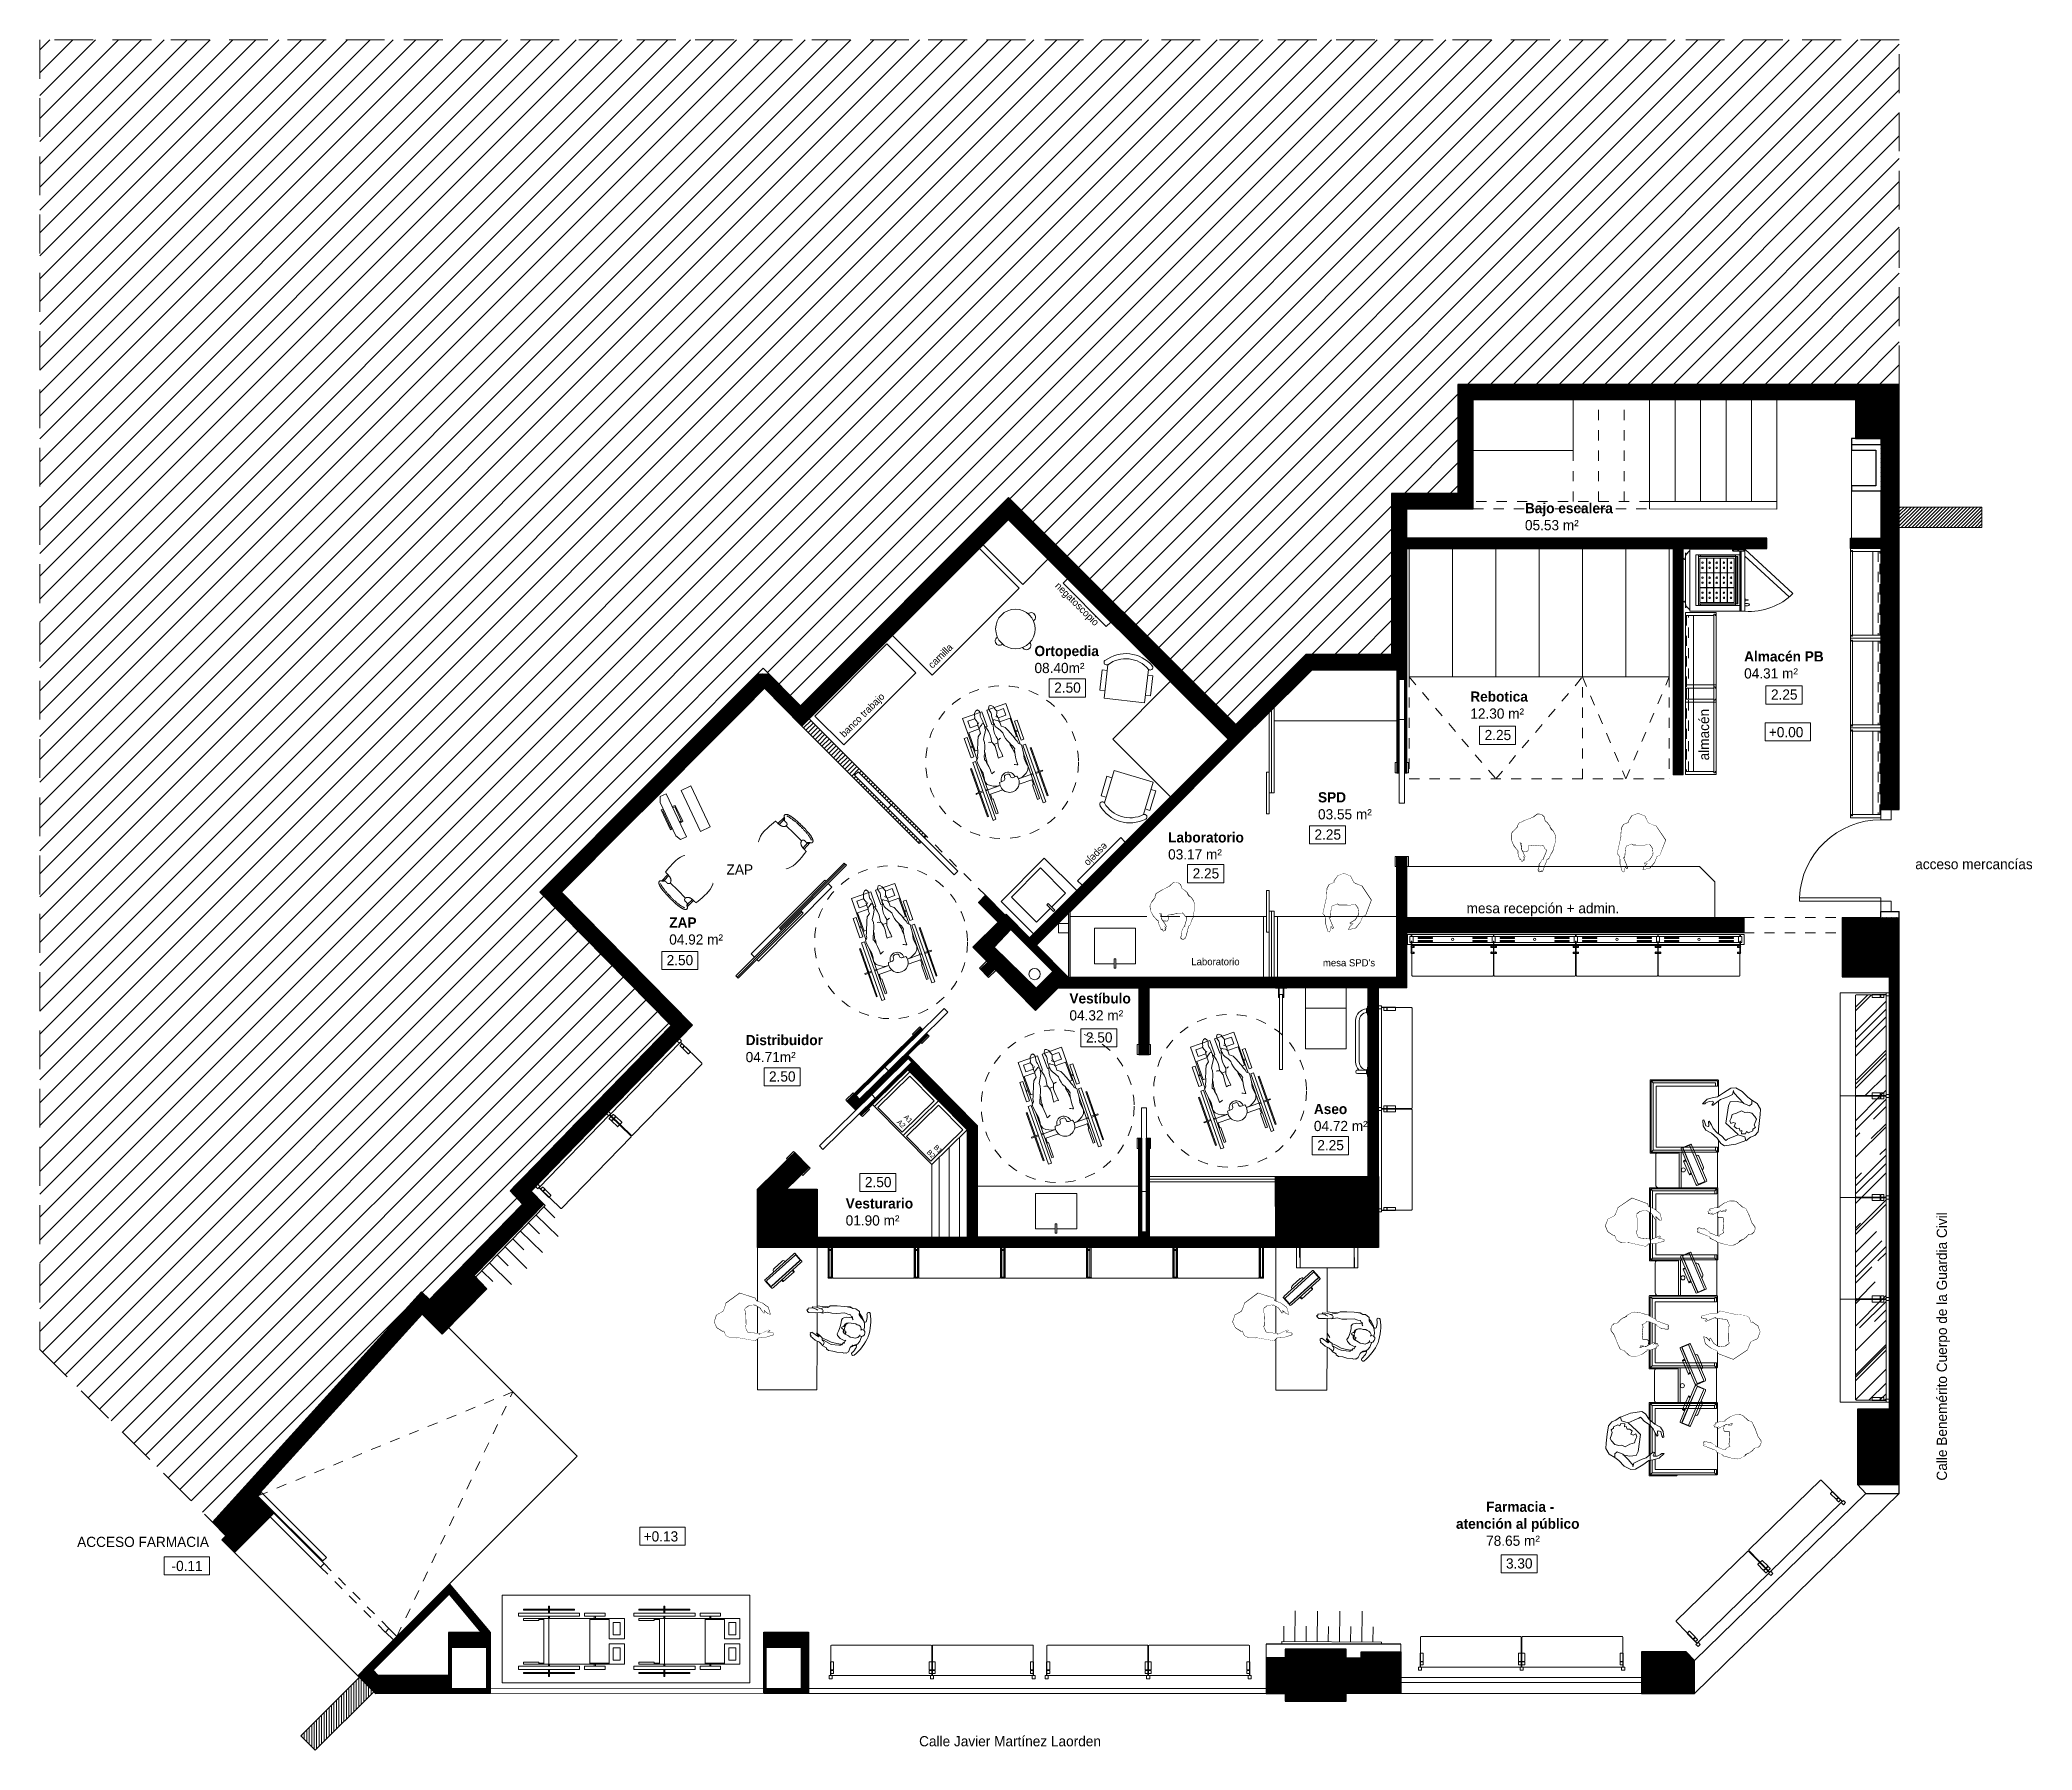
# Model space of a CAD drawing. Header units: millimetres. Extents: x -177 to 251, y 63 to 264.
# Drawn here: x 153.55 to 173.1, y 184.02 to 200.8 of the extents above; entities that cross this region are included whole.
import ezdxf

# ---------------------------------------------------------------- set-up
doc = ezdxf.new("R2010")
doc.units = ezdxf.units.MM
doc.header["$LTSCALE"] = 0.01
doc.set_wipeout_variables(frame=1)
for name, pattern in [('HIDDEN', [0.375, 0.25, -0.125]), ('TRAZOS', [19.05, 12.7, -6.35]), ('TRAZOS2', [0.375, 0.25, -0.125]), ('TRAZOSX2', [38.1, 25.4, -12.7])]:
    doc.linetypes.add(name, pattern=pattern)
doc.layers.get('0').update_dxf_attribs({"color": 2, "lineweight": 0})
for name, color, linetype, lineweight in [('ARQ_AUXILIARES', 4, 'Continuous', 0), ('ARQ_DISCONTINUAS', 6, 'TRAZOS', 5), ('ARQ_MOBILIARIO', 102, 'Continuous', 5), ('ARQ_PROYECCION', 3, 'Continuous', 9), ('ARQ_PROYECCION 1', 3, 'Continuous', 13), ('ARQ_PROYECCION 2', 5, 'Continuous', 5), ('ARQ_SECCION', 1, 'Continuous', 25), ('TEX_TEXTOS', 7, 'Continuous', 5), ('TEX_TEXTOS SUP', 7, 'Continuous', 5)]:
    doc.layers.add(name, color=color, linetype=linetype, lineweight=lineweight)
doc.layers.add('I_ABASTECIMIENTO', color=7, linetype='Continuous', lineweight=9, true_color=0x0505ff)
doc.layers.add('SOMBR_SECCIÓN', color=9, linetype='Continuous', lineweight=0, true_color=0x808080)
doc.layers.get('I_ABASTECIMIENTO').off()
doc.styles.add('Arial', font='GOTHIC.TTF', dxfattribs={"height": 0.0036})
doc.styles.get("Standard").update_dxf_attribs({"font": 'GOTHIC.TTF'})
pattern_1 = [(45, (161.49282, 187.1509), (0.215526, 0.5747364), [3.81, -0.508, 1.27, -0.254]), (45, (161.6419, 187.4796), (-0.41848, 0.05927), [0.762, -0.08382, 1.524, -0.1905]), (45, (161.42996, 187.39338), (0.8136112, 1.054282), [2.032, -0.3556, 1.016, -0.254])]

msp = doc.modelspace()

# ---------------------------------------------------------------- texts
at = {"layer": 'ARQ_MOBILIARIO', "style": 'Arial'}
for s, height, rotation, p in [('negatoscopio', 0.07, 315.203, (163.507, 195.437)), ('camilla', 0.07, 44.6741, (162.309, 194.628)), ('banco trabajo', 0.07, 44.7718, (161.444, 193.951)), ('almacén', 0.1, 90, (169.928, 193.731)), ('espejo', 0.07, 225.2171, (163.991, 192.927)), ('Laboratorio', 0.07, 359.9909, (164.849, 191.722)), ("mesa SPD's", 0.07, 359.9909, (166.14, 191.711))]:
    msp.add_text(s, height=height, rotation=rotation, dxfattribs=at).set_placement(p)
at = {"layer": 'ARQ_MOBILIARIO', "ltscale": 10, "style": 'Arial'}
for s, p in [('+0.00', (170.514, 193.958)), ('+0.13', (159.477, 186.07))]:
    msp.add_text(s, height=0.1, dxfattribs=at).set_placement(p)
at = {"layer": 'ARQ_MOBILIARIO', "style": 'Arial'}
for s, p in [('acceso mercancías', (171.95, 192.664)), ('mesa recepción + admin.', (167.549, 192.231)), ('ACCESO FARMACIA', (153.92, 186.016)), ('-0.11', (154.846, 185.78))]:
    msp.add_text(s, height=0.1, dxfattribs=at).set_placement(p)
at = {"layer": 'TEX_TEXTOS', "char_height": 0.1, "attachment_point": 1}
for s, width, insert in [('\\pi0.32978;{\\fCentury Gothic|b1|i0|c0|p34;Bajo escalera\\P\\pi0.50523;}05.53 m²', 1.56601, (167.792, 196.255)), ('\\pi0.44565;{\\fCentury Gothic|b1|i0|c0|p34;Ortopedia\\P\\pi0.52451;}08.40m²', 1.56601, (162.865, 194.854)), ('\\pi0.37872;{\\fCentury Gothic|b1|i0|c0|p34;Almacén PB\\P\\pi0.50523;}04.31 m²', 1.56601, (169.893, 194.801)), ('\\pi0.49052;{\\fCentury Gothic|b1|i0|c0|p34;Rebotica\\P\\pi0.51292;}12.30 m²', 1.56601, (167.095, 194.407)), ('\\pi0.66383;{\\fCentury Gothic|b1|i0|c0|p34;SPD\\P\\pi0.50523;}03.55 m²', 1.56601, (165.428, 193.419)), ('\\pi0.40734;{\\fCentury Gothic|b1|i0|c0|p34;Laboratorio\\P\\pi0.50523;}03.17 m²', 1.56601, (164.214, 193.026)), ('\\pi0.47733;{\\fCentury Gothic|b1|i0|c0|p34;Vestíbulo\\P\\pi0.50523;}04.32 m²', 1.56601, (163.176, 191.447)), ('\\pi0.41557;{\\fCentury Gothic|b1|i0|c0|p34;Distribuidor\\P\\pi0.52451;}04.71m²', 1.56601, (160.062, 191.038)), ('\\pi0.61632;{\\fCentury Gothic|b1|i0|c0|p34;Aseo\\P\\pi0.50523;}04.72 m²', 1.56601, (165.435, 190.362)), ('\\pi0.44949;{\\fCentury Gothic|b1|i0|c0|p34;Vesturario\\P\\pi0.50523;}01.90 m²', 1.56601, (161.009, 189.436)), ('\\pi0.31782;{\\fCentury Gothic|b1|i0|c0|p34;Farmacia - \\P\\pi0.02227;atención al público\\P\\pi0.39994;}78.65 m²', 1.34985, (167.423, 186.461)), ('\\pi0.96683;Calle Javier Martínez Laorden', 3.92381, (161.212, 184.161))]:
    msp.add_mtext_dynamic_manual_height_columns(s, width=width, gutter_width=12.5, heights=[1.347], dxfattribs=dict(at, insert=insert))
at = {"layer": 'TEX_TEXTOS', "insert": (172.161, 183.603), "char_height": 0.1, "attachment_point": 1, "rotation": 90}
msp.add_mtext_dynamic_manual_height_columns('\\pi3.06417;Calle Benemérito Cuerpo de la Guardia Civil', width=9.13289, gutter_width=12.5, heights=[1.347], dxfattribs=at)
at = {"layer": 'TEX_TEXTOS SUP', "char_height": 0.1, "width": 1.0202, "attachment_point": 7, "rotation": 0.0453}
for s, insert in [('\\pi0.37941;2.50', (163.125, 194.393)), ('\\pi0.38022;2.25', (170.155, 194.325)), ('\\pi0.38022;2.25', (167.346, 193.928)), ('\\pi0.38022;2.25', (165.677, 192.952)), ('\\pi0.37941;2.50', (159.323, 191.72)), ('\\pi0.37941;2.50', (163.436, 190.962)), ('\\pi0.37941;2.50', (160.327, 190.579)), ('\\pi0.38022;2.25', (165.705, 189.905)), ('\\pi0.37941;2.50', (161.268, 189.543)), ('\\pi0.37978;3.30', (167.556, 185.803))]:
    msp.add_mtext(s, dxfattribs=dict(at, insert=insert))

# ---------------------------------------------------------------- blocks, each defined once
blk = doc.blocks.new('*U613')
at = {"layer": 'ARQ_MOBILIARIO', "ltscale": 10}
for points in [[(23, -19), (35, -19), (35, 0), (0, 0), (0, -98), (35, -98), (35, -79), (23, -79)], [(3277, -19), (3265, -19), (3265, 0), (3300, 0), (3300, -98), (3265, -98), (3265, -79), (3277, -79)]]:
    blk.add_lwpolyline(points, close=True, dxfattribs=at)
blk = doc.blocks.new('Planta Poste 60x30 amb cartela lateral Detallada JB 2015')
at = {"layer": 'ARQ_MOBILIARIO', "ltscale": 10}
blk.add_line((3, -95), (3, -167), dxfattribs=at)
for points in [[(15, -60), (-15, -60), (-15, 0), (15, 0)], [(2, -167), (-2, -167), (-2, -47), (2, -47)], [(27, -108), (2, -108), (2, -95), (27, -95)], [(27, -167), (2, -167), (2, -154), (27, -154)]]:
    blk.add_lwpolyline(points, close=True, dxfattribs=at)
for points in [[(-4, -95), (-2, -95), (-2, -108), (-4, -108, -0.307692)], [(-4, -154), (-2, -154), (-2, -167), (-4, -167, -0.307692)], [(19, -95, -1), (21, -95), (21, -108, -1), (19, -108)], [(19, -154, -1), (21, -154), (21, -167, -1), (19, -167)]]:
    blk.add_lwpolyline(points, format="xyb", close=True, dxfattribs=at)
blk = doc.blocks.new('aerhaeh')
at = {"layer": 'ARQ_MOBILIARIO'}
blk.add_line((-158.125, 251.325), (-154.984, 251.325), dxfattribs=at)
for points in [[(-158.084, 251.325), (-157.284, 251.325), (-157.284, 251.306), (-158.084, 251.306)], [(-157.278, 251.325), (-156.478, 251.325), (-156.478, 251.306), (-157.278, 251.306)], [(-156.472, 251.325), (-155.672, 251.325), (-155.672, 251.306), (-156.472, 251.306)], [(-155.666, 251.325), (-154.866, 251.325), (-154.866, 251.306), (-155.666, 251.306)], [(-158.084, 251.227), (-157.284, 251.227), (-157.284, 251.246), (-158.084, 251.246)], [(-158.072, 251.247), (-157.296, 251.247), (-157.296, 251.304), (-158.072, 251.304)], [(-158.022, 251.296), (-157.882, 251.296), (-157.882, 251.286), (-158.022, 251.286)], [(-158.022, 251.255), (-157.882, 251.255), (-157.882, 251.265), (-158.022, 251.265)], [(-157.346, 251.296), (-157.486, 251.296), (-157.486, 251.286), (-157.346, 251.286)], [(-157.346, 251.255), (-157.486, 251.255), (-157.486, 251.265), (-157.346, 251.265)], [(-157.278, 251.227), (-156.478, 251.227), (-156.478, 251.246), (-157.278, 251.246)], [(-157.266, 251.247), (-156.49, 251.247), (-156.49, 251.304), (-157.266, 251.304)], [(-157.216, 251.296), (-157.076, 251.296), (-157.076, 251.286), (-157.216, 251.286)], [(-157.216, 251.255), (-157.076, 251.255), (-157.076, 251.265), (-157.216, 251.265)], [(-156.54, 251.296), (-156.68, 251.296), (-156.68, 251.286), (-156.54, 251.286)], [(-156.54, 251.255), (-156.68, 251.255), (-156.68, 251.265), (-156.54, 251.265)], [(-156.472, 251.227), (-155.672, 251.227), (-155.672, 251.246), (-156.472, 251.246)], [(-156.46, 251.247), (-155.684, 251.247), (-155.684, 251.304), (-156.46, 251.304)], [(-156.41, 251.296), (-156.27, 251.296), (-156.27, 251.286), (-156.41, 251.286)], [(-156.41, 251.255), (-156.27, 251.255), (-156.27, 251.265), (-156.41, 251.265)], [(-155.734, 251.296), (-155.874, 251.296), (-155.874, 251.286), (-155.734, 251.286)], [(-155.734, 251.255), (-155.874, 251.255), (-155.874, 251.265), (-155.734, 251.265)], [(-155.666, 251.227), (-154.866, 251.227), (-154.866, 251.246), (-155.666, 251.246)], [(-155.654, 251.247), (-154.878, 251.247), (-154.878, 251.304), (-155.654, 251.304)], [(-155.604, 251.296), (-155.464, 251.296), (-155.464, 251.286), (-155.604, 251.286)], [(-155.604, 251.255), (-155.464, 251.255), (-155.464, 251.265), (-155.604, 251.265)], [(-154.928, 251.296), (-155.068, 251.296), (-155.068, 251.286), (-154.928, 251.286)], [(-154.928, 251.255), (-155.068, 251.255), (-155.068, 251.265), (-154.928, 251.265)]]:
    blk.add_lwpolyline(points, close=True, dxfattribs=at)
for points in [[(-158.079, 250.917), (-157.289, 250.917, 0.414214), (-157.284, 250.922), (-157.284, 251.217), (-158.084, 251.217), (-158.084, 250.922, 0.414214)], [(-157.273, 250.917), (-156.483, 250.917, 0.414214), (-156.478, 250.922), (-156.478, 251.217), (-157.278, 251.217), (-157.278, 250.922, 0.414214)], [(-156.467, 250.917), (-155.677, 250.917, 0.414214), (-155.672, 250.922), (-155.672, 251.217), (-156.472, 251.217), (-156.472, 250.922, 0.414214)], [(-155.661, 250.917), (-154.871, 250.917, 0.414214), (-154.866, 250.922), (-154.866, 251.217), (-155.666, 251.217), (-155.666, 250.922, 0.414214)]]:
    blk.add_lwpolyline(points, format="xyb", close=True, dxfattribs=at)
for centre in [(-157.684, 251.276), (-156.878, 251.276), (-156.072, 251.276), (-155.266, 251.276)]:
    blk.add_circle(centre, 0.011, dxfattribs=at)
at = {"layer": 'ARQ_MOBILIARIO', "yscale": 0.001, "zscale": 0.001}
for name, p, xscale in [('*U613', (-158.125, 251.325), 0.001), ('Planta Poste 60x30 amb cartela lateral Detallada JB 2015', (-158.087, 251.306), 0.001), ('Planta Poste 60x30 amb cartela lateral Detallada JB 2015', (-157.281, 251.306), -0.001), ('Planta Poste 60x30 amb cartela lateral Detallada JB 2015', (-157.281, 251.306), 0.001), ('Planta Poste 60x30 amb cartela lateral Detallada JB 2015', (-156.475, 251.306), -0.001), ('Planta Poste 60x30 amb cartela lateral Detallada JB 2015', (-156.475, 251.306), 0.001), ('Planta Poste 60x30 amb cartela lateral Detallada JB 2015', (-155.669, 251.306), -0.001), ('Planta Poste 60x30 amb cartela lateral Detallada JB 2015', (-155.669, 251.306), 0.001), ('Planta Poste 60x30 amb cartela lateral Detallada JB 2015', (-154.863, 251.306), -0.001)]:
    blk.add_blockref(name, p, dxfattribs=dict(at, xscale=xscale))
blk = doc.blocks.new('stjstjse')
at = {"layer": 'ARQ_MOBILIARIO'}
for p, q in [((-165.051, 249.025), (-165.051, 248.225)), ((-165.051, 249.025), (-164.565, 249.025)), ((-164.565, 249.025), (-164.565, 248.225)), ((-165.051, 248.625), (-164.565, 248.625)), ((-165.051, 248.225), (-164.565, 248.225))]:
    blk.add_line(p, q, dxfattribs=at)
for points in [[(-165.035, 248.655), (-164.595, 248.655), (-164.595, 248.995), (-165.035, 248.995)], [(-165.035, 248.255), (-164.595, 248.255), (-164.595, 248.595), (-165.035, 248.595)]]:
    blk.add_lwpolyline(points, close=True, dxfattribs=at)
at = {"layer": 'ARQ_MOBILIARIO', "char_height": 0.05, "width": 0.39306, "attachment_point": 7, "rotation": 270.0453}
for s, insert in [('\\pi0.32053;A1\\P\\pi0.3072;A2', (-165.009, 249.069)), ('\\pi0.33661;B1\\P\\pi0.32328;B2', (-165.009, 248.669))]:
    blk.add_mtext(s, dxfattribs=dict(at, insert=insert))
blk = doc.blocks.new('A$C1176482E')
at = {"layer": 'ARQ_MOBILIARIO'}
for p, q in [((0.064, 0.595), (0.024, 0.555)), ((0.025, 0.555), (0.065, 0.595)), ((0.065, 0.607), (0.064, 0.607)), ((0.064, 0.607), (0.064, 0.595)), ((0.065, 0), (0.065, 0.61)), ((0.065, 0.61), (0.555, 0.61)), ((0.065, 0.595), (0.065, 0.607)), ((0.555, 0.61), (0.555, 0.019)), ((0.563, 0.609), (0.555, 0.61)), ((0.555, 0.61), (0.555, 0.019)), ((0.555, 0.019), (0.555, 0.61)), ((0.57, 0.61), (0.563, 0.609)), ((0.563, 0.609), (0.563, 0.019)), ((0.57, 0.019), (0.57, 0.61)), ((0.57, 0.019), (0.57, 0.61)), ((0.605, 0.61), (0.57, 0.61)), ((0.57, 0.61), (0.57, 0.019)), ((0.605, 0), (0.605, 0.61)), ((0, 0.513), (0, 0.516)), ((0.024, 0.575), (0.023, 0.575)), ((0.023, 0.575), (0.023, 0.035)), ((0.024, 0.035), (0.024, 0.575)), ((0.024, 0.555), (0.024, 0.544)), ((0.024, 0.544), (0.025, 0.544)), ((0.025, 0.544), (0.025, 0.555)), ((0.555, 0.553), (0.124, 0.553)), ((0.124, 0.553), (0.124, 0.057)), ((0.149, 0.546), (0.149, 0.538)), ((0.149, 0.546), (0.149, 0.538)), ((0.514, 0.538), (0.149, 0.538)), ((0.149, 0.538), (0.149, 0.073)), ((0.149, 0.538), (0.514, 0.538)), ((0.149, 0.538), (0.169, 0.538)), ((0.509, 0.551), (0.154, 0.551)), ((0.169, 0.551), (0.154, 0.551)), ((0.499, 0.523), (0.164, 0.523)), ((0.164, 0.523), (0.164, 0.088)), ((0.169, 0.538), (0.169, 0.551)), ((0.229, 0.38), (0.229, 0.523)), ((0.229, 0.523), (0.232, 0.523)), ((0.232, 0.523), (0.232, 0.38)), ((0.296, 0.38), (0.296, 0.523)), ((0.296, 0.523), (0.299, 0.523)), ((0.299, 0.523), (0.299, 0.38)), ((0.364, 0.38), (0.364, 0.523)), ((0.364, 0.523), (0.367, 0.523)), ((0.367, 0.523), (0.367, 0.38)), ((0.432, 0.38), (0.432, 0.523)), ((0.432, 0.523), (0.435, 0.523)), ((0.435, 0.523), (0.435, 0.38)), ((0.499, 0.088), (0.499, 0.523)), ((0.514, 0.538), (0.514, 0.546)), ((0.514, 0.073), (0.514, 0.538)), ((0.514, 0.538), (0.514, 0.073)), ((0.537, 0.538), (0.514, 0.538)), ((0.532, 0.538), (0.527, 0.538)), ((0.527, 0.538), (0.527, 0.073)), ((0.537, 0.538), (0.532, 0.538)), ((0.537, 0.073), (0.537, 0.538)), ((0.537, 0.073), (0.537, 0.538)), ((0.632, 0.556), (0.605, 0.556)), ((0.605, 0.556), (0.605, 0.534)), ((0.605, 0.534), (0.632, 0.534)), ((0.608, 0.513), (0.605, 0.513)), ((0.605, 0.513), (0.605, 0.483)), ((0.605, 0.483), (0.608, 0.483)), ((0.605, 0.068), (1.04, 0.469)), ((0.605, 0), (1.077, 0.435)), ((0.608, 0.483), (0.608, 0.513)), ((0.608, 0.499), (0.636, 0.499)), ((0.608, 0.497), (0.608, 0.499)), ((0.636, 0.497), (0.608, 0.497)), ((0.636, 0.499), (0.636, 0.497)), ((0.164, 0.377), (0.164, 0.38)), ((0.164, 0.38), (0.499, 0.38)), ((0.499, 0.377), (0.164, 0.377)), ((0.164, 0.231), (0.164, 0.234)), ((0.164, 0.234), (0.499, 0.234)), ((0.499, 0.231), (0.164, 0.231)), ((0.232, 0.38), (0.229, 0.38)), ((0.229, 0.234), (0.229, 0.377)), ((0.229, 0.377), (0.232, 0.377)), ((0.232, 0.234), (0.229, 0.234)), ((0.229, 0.088), (0.229, 0.231)), ((0.229, 0.231), (0.232, 0.231)), ((0.232, 0.377), (0.232, 0.234)), ((0.232, 0.231), (0.232, 0.088)), ((0.299, 0.38), (0.296, 0.38)), ((0.296, 0.234), (0.296, 0.377)), ((0.296, 0.377), (0.299, 0.377)), ((0.299, 0.234), (0.296, 0.234)), ((0.296, 0.088), (0.296, 0.231)), ((0.296, 0.231), (0.299, 0.231)), ((0.299, 0.377), (0.299, 0.234)), ((0.299, 0.231), (0.299, 0.088)), ((0.367, 0.38), (0.364, 0.38)), ((0.364, 0.234), (0.364, 0.377)), ((0.364, 0.377), (0.367, 0.377)), ((0.367, 0.234), (0.364, 0.234)), ((0.364, 0.088), (0.364, 0.231)), ((0.364, 0.231), (0.367, 0.231)), ((0.367, 0.377), (0.367, 0.234)), ((0.367, 0.231), (0.367, 0.088)), ((0.435, 0.38), (0.432, 0.38)), ((0.432, 0.234), (0.432, 0.377)), ((0.432, 0.377), (0.435, 0.377)), ((0.435, 0.234), (0.432, 0.234)), ((0.432, 0.088), (0.432, 0.231)), ((0.432, 0.231), (0.435, 0.231)), ((0.435, 0.377), (0.435, 0.234)), ((0.435, 0.231), (0.435, 0.088)), ((0.499, 0.38), (0.499, 0.377)), ((0.499, 0.234), (0.499, 0.231)), ((0, 0.097), (0, 0.094)), ((0.023, 0.035), (0.024, 0.035)), ((0.024, 0.055), (0.024, 0.066)), ((0.024, 0.066), (0.025, 0.066)), ((0.064, 0.015), (0.024, 0.055)), ((0.025, 0.066), (0.025, 0.055)), ((0.025, 0.055), (0.065, 0.015)), ((0.064, 0.003), (0.064, 0.015)), ((0.065, 0.003), (0.064, 0.003)), ((0.065, 0.015), (0.065, 0.003)), ((0.555, 0), (0.065, 0)), ((0.124, 0.057), (0.555, 0.057)), ((0.149, 0.073), (0.514, 0.073)), ((0.149, 0.065), (0.149, 0.073)), ((0.149, 0.073), (0.514, 0.073)), ((0.149, 0.065), (0.149, 0.073)), ((0.149, 0.073), (0.169, 0.073)), ((0.509, 0.06), (0.154, 0.06)), ((0.169, 0.06), (0.154, 0.06)), ((0.164, 0.088), (0.499, 0.088)), ((0.169, 0.073), (0.169, 0.06)), ((0.232, 0.088), (0.229, 0.088)), ((0.299, 0.088), (0.296, 0.088)), ((0.367, 0.088), (0.364, 0.088)), ((0.435, 0.088), (0.432, 0.088)), ((0.49, 0.019), (0.598, 0.019)), ((0.49, 0.007), (0.598, 0.007)), ((0.514, 0.073), (0.537, 0.073)), ((0.514, 0.073), (0.514, 0.065)), ((0.527, 0.073), (0.537, 0.073)), ((0.555, 0.007), (0.555, 0)), ((0.555, 0.007), (0.555, 0)), ((0.555, 0), (0.555, 0.007)), ((0.555, 0), (0.57, 0)), ((0.559, 0.007), (0.559, 0)), ((0.563, 0.007), (0.563, 0)), ((0.566, 0.007), (0.566, 0)), ((0.57, 0.007), (0.57, 0)), ((0.57, 0), (0.57, 0.007)), ((0.57, 0), (0.57, 0.007)), ((0.57, 0), (0.605, 0))]:
    blk.add_line(p, q, dxfattribs=at)
at = {"layer": 'ARQ_MOBILIARIO', "extrusion": (0, 0, -1)}
for centre, major_axis, ratio, start_param, end_param in [((0.616, -0.034), (0.429, 0.498), 0.955066, -0.751621, 0.068627), ((0.154, 0.546), (0.00354, 0.00354), 1, 3.926991, 5.497787), ((0.154, 0.546), (0.00354, 0.00354), 1, 3.926991, 5.497787), ((0.189, 0.478), (-0.0053, 0.0053), 1, 3.141593, 9.424778), ((0.189, 0.428), (-0.0053, 0.0053), 1, 3.141593, 9.424778), ((0.259, 0.478), (-0.0053, 0.0053), 1, 3.141593, 9.424778), ((0.259, 0.428), (0.0053, 0.0053), 1, 1.570796326794813, 7.853981633974399), ((0.329, 0.478), (-0.0053, 0.0053), 1, 3.141593, 9.424778), ((0.329, 0.428), (0.0053, 0.0053), 1, 1.570796326794813, 7.853981633974399), ((0.399, 0.478), (-0.0053, 0.0053), 1, 3.141593, 9.424778), ((0.399, 0.428), (0.0053, 0.0053), 1, 1.570796326794813, 7.853981633974399), ((0.469, 0.478), (-0.0053, 0.0053), 1, 3.141593, 9.424778), ((0.469, 0.428), (0.0053, 0.0053), 1, 1.570796326794813, 7.853981633974399), ((0.509, 0.546), (0.00354, 0.00354), 1, -0.785398, 0.785398), ((0.189, 0.33), (-0.0053, 0.0053), 1, 3.141593, 9.424778), ((0.189, 0.28), (-0.0053, 0.0053), 1, 3.141593, 9.424778), ((0.259, 0.33), (0.0053, 0.0053), 1, 1.570796326794813, 7.853981633974399), ((0.259, 0.28), (0.0053, 0.0053), 1, 1.570796326794813, 7.853981633974399), ((0.329, 0.33), (0.0053, 0.0053), 1, 1.570796326794813, 7.853981633974399), ((0.329, 0.28), (0.0053, 0.0053), 1, 1.570796326794813, 7.853981633974399), ((0.399, 0.33), (0.0053, 0.0053), 1, 1.570796326794813, 7.853981633974399), ((0.399, 0.28), (0.0053, 0.0053), 1, 1.570796326794813, 7.853981633974399), ((0.469, 0.33), (0.0053, 0.0053), 1, 1.570796326794813, 7.853981633974399), ((0.469, 0.28), (0.0053, 0.0053), 1, 1.570796326794813, 7.853981633974399), ((0.023, 0.048), (-0.038, 0.038), 1, 0.343437, 0.785398), ((0.154, 0.065), (-0.00354, 0.00354), 1, 3.926991, 5.497787), ((0.154, 0.065), (-0.00354, 0.00354), 1, 3.926991, 5.497787), ((0.189, 0.183), (-0.0053, 0.0053), 1, 3.141593, 9.424778), ((0.189, 0.133), (0.0053, 0.0053), 1, 1.570796326794813, 7.853981633974399), ((0.259, 0.183), (0.0053, 0.0053), 1, 1.570796326794813, 7.853981633974399), ((0.259, 0.133), (0.0053, 0.0053), 1, 1.570796326794813, 7.853981633974399), ((0.329, 0.183), (0.0053, 0.0053), 1, 1.570796326794813, 7.853981633974399), ((0.329, 0.133), (0.0053, 0.0053), 1, 1.570796326794813, 7.853981633974399), ((0.399, 0.183), (0.0053, 0.0053), 1, 1.570796326794813, 7.853981633974399), ((0.399, 0.133), (-0.0053, 0.0053), 1, 3.141593, 9.424778), ((0.469, 0.183), (0.0053, 0.0053), 1, 1.570796326794813, 7.853981633974399), ((0.469, 0.133), (0.0053, 0.0053), 1, 1.570796326794813, 7.853981633974399), ((0.49, 0.013), (-0.00418, 0.00418), 1, 3.926991, 7.068584), ((0.493, 0.013), (-0.00179, 0.00179), 1, 4.712389, 10.995574), ((0.509, 0.065), (-0.00354, 0.00354), 1, 2.356194, 3.926991), ((0.598, 0.013), (0.00418, 0.00418), 1, -0.785398, 2.356194)]:
    blk.add_ellipse(centre, major_axis=major_axis, ratio=ratio, start_param=start_param, end_param=end_param, dxfattribs=at)
at = {"layer": 'ARQ_MOBILIARIO'}
for centre, major_axis, ratio, start_param, end_param in [((0.023, 0.468), (-0.038, 0.038), 1, -0.785398, -0.343437), ((0.023, 0.562), (0.038, 0.038), 1, 3.48503, 3.926991), ((0.632, 0.545), (-0.0168, 0.0023), 0.632293, 1.658453, 4.800045), ((0.023, 0.142), (-0.038, 0.038), 1, 1.914234, 2.356194), ((0.539, 0.013), (0.00179, 0.00179), 1, 3.141593, 9.424778), ((0.598, 0.013), (0.00179, 0.00179), 1, 3.141593, 9.424778)]:
    blk.add_ellipse(centre, major_axis=major_axis, ratio=ratio, start_param=start_param, end_param=end_param, dxfattribs=at)
blk = doc.blocks.new('EST.ALMACEN_680')
at = {"layer": 'ARQ_MOBILIARIO'}
for p, q in [((30, 0), (30, -10)), ((850, -10), (850, 0)), ((30, -10), (19, -10)), ((19, -10), (19, -21)), ((19, -21), (861, -21)), ((861, -10), (850, -10)), ((861, -21), (861, -10))]:
    blk.add_line(p, q, dxfattribs=at)
for points in [[(19, -21), (19, -10), (30, -10), (30, 0), (0, 0), (0, -300), (30, -300), (30, -21)], [(861, -21), (861, -10), (850, -10), (850, 0), (880, 0), (880, -300), (850, -300), (850, -21)], [(30, -300), (850, -300), (850, -21), (30, -21)], [(30, -300), (850, -300), (850, -21), (30, -21)]]:
    blk.add_lwpolyline(points, close=True, dxfattribs=at)
blk.add_lwpolyline([(30, 0), (30, -10), (19, -10), (19, -21), (861, -21), (861, -10), (850, -10), (850, 0), (30, 0)], dxfattribs=at)
at = {"layer": 'ARQ_MOBILIARIO', "color": 4}
blk.add_lwpolyline([(30, -221), (850, -221), (850, -21), (30, -21)], close=True, dxfattribs=at)
at = {"layer": 'ARQ_MOBILIARIO', "linetype": 'TRAZOSX2'}
blk.add_lwpolyline([(30, -290), (850, -290), (850, -271), (30, -271)], close=True, dxfattribs=at)
blk = doc.blocks.new('stjsrtj')
at = {"layer": 'ARQ_MOBILIARIO', "ltscale": 10}
for p, q in [((-156.981, 248.725), (-156.981, 249.325)), ((-156.981, 249.325), (-156.581, 249.325)), ((-156.581, 248.725), (-156.581, 249.325)), ((-156.981, 248.925), (-156.581, 248.925)), ((-156.981, 248.725), (-156.581, 248.725))]:
    blk.add_line(p, q, dxfattribs=at)
blk = doc.blocks.new('Planta Expo Kubic JB')
at = {"layer": 'ARQ_MOBILIARIO'}
blk.add_lwpolyline([(348, 577, 0.414214), (318, 607), (28, 607, 0.414214), (-2, 577), (-2, 377), (348, 377)], format="xyb", close=True, dxfattribs=at)
for points in [[(-2, 357), (348, 357), (348, 377), (-2, 377)], [(348, 357), (-2, 357), (-2, 2), (348, 2)]]:
    blk.add_lwpolyline(points, close=True, dxfattribs=at)
at = {"layer": 'ARQ_MOBILIARIO', "ltscale": 10}
blk.add_circle((173, 335), 20, dxfattribs=at)
blk = doc.blocks.new('Planta Imac JB 2020')
at = {"layer": 'ARQ_MOBILIARIO'}
for p, q in [((-198, 130), (-198, 111)), ((-198, 111), (-198, 27)), ((-193, 44), (-193, 110)), ((184, 42), (-184, 42)), ((-183, 113), (183, 113)), ((-183, 23), (183, 23)), ((182, 134), (-182, 134)), ((182, 115), (-182, 115)), ((-76, 134), (-74, 155)), ((-74, 152), (-75, 134)), ((-75, 18), (-75, 23)), ((-72, 157), (72, 157)), ((-65, 134), (-72, 152)), ((-70, 156), (-63, 134)), ((-51, 0), (51, 0)), ((70, 156), (63, 134)), ((65, 134), (72, 152)), ((76, 134), (74, 155)), ((74, 152), (75, 134)), ((75, 18), (75, 23)), ((193, 44), (193, 110)), ((198, 130), (198, 111)), ((198, 111), (198, 27))]:
    blk.add_line(p, q, dxfattribs=at)
for centre, radius, start, end in [((-72, 155), 2.12, 19.0624, 176.7674), ((-73, 152), 1.06, 19.0624, 176.7674), ((72, 155), 2.12, 3.2326, 160.9376), ((73, 152), 1.06, 3.2326, 160.9376)]:
    blk.add_arc(centre, radius, start, end, dxfattribs=at)
for centre, major_axis, ratio, start_param, end_param in [((-182, 130), (-15.6, 0), 0.260994, 4.712389, 6.283185), ((-182, 111), (-15.6, 0), 0.260994, 4.712389, 6.283185), ((-183, 27), (-14.5, 0), 0.280083, 0, 1.570832), ((-183, 110), (-9.68, 0), 0.280083, 4.712389, 6.283185), ((-184, 44), (-9.02, 0), 0.29004, 0, 1.570796), ((-51, 18), (-23.4, 0), 0.769865, 0, 1.570796)]:
    blk.add_ellipse(centre, major_axis=major_axis, ratio=ratio, start_param=start_param, end_param=end_param, dxfattribs=at)
at = {"layer": 'ARQ_MOBILIARIO', "extrusion": (0, 0, -1)}
for centre, major_axis, ratio, start_param, end_param in [((51, 18), (23.4, 0), 0.769865, 0, 1.570796), ((182, 130), (15.6, 0), 0.260994, 4.712389, 6.283185), ((182, 111), (15.6, 0), 0.260994, 4.712389, 6.283185), ((183, 110), (9.68, 0), 0.280083, 4.712389, 6.283185), ((183, 27), (14.5, 0), 0.280083, 0, 1.600948), ((184, 44), (9.02, 0), 0.29004, 0, 1.570796)]:
    blk.add_ellipse(centre, major_axis=major_axis, ratio=ratio, start_param=start_param, end_param=end_param, dxfattribs=at)
blk = doc.blocks.new('456')
at = {"layer": 'ARQ_MOBILIARIO', "lineweight": 5}
for p, q in [((79563, 32616), (79636, 32643)), ((79636, 32643), (79676, 32672)), ((79676, 32672), (79695, 32673)), ((79695, 32673), (79720, 32663)), ((79720, 32663), (79739, 32643)), ((79749, 32598), (79739, 32643)), ((79421, 32448), (79420, 32425)), ((79421, 32472), (79427, 32490)), ((79421, 32472), (79421, 32449)), ((79427, 32490), (79436, 32502)), ((79436, 32502), (79445, 32510)), ((79445, 32510), (79464, 32531)), ((79464, 32531), (79480, 32547)), ((79464, 32531), (79492, 32540)), ((79480, 32555), (79494, 32584)), ((79480, 32547), (79480, 32555)), ((79506, 32581), (79486, 32556)), ((79499, 32524), (79486, 32556)), ((79563, 32616), (79494, 32584)), ((79515, 32452), (79498, 32422)), ((79501, 32517), (79499, 32524)), ((79501, 32517), (79532, 32492)), ((79537, 32599), (79506, 32581)), ((79510, 32565), (79545, 32607)), ((79515, 32550), (79510, 32565)), ((79533, 32458), (79515, 32452)), ((79533, 32402), (79523, 32454)), ((79539, 32490), (79532, 32492)), ((79539, 32490), (79555, 32474)), ((79543, 32524), (79547, 32561)), ((79543, 32511), (79543, 32524)), ((79552, 32490), (79543, 32511)), ((79552, 32490), (79556, 32467)), ((79556, 32467), (79563, 32458)), ((79563, 32458), (79567, 32449)), ((79572, 32431), (79567, 32449)), ((79616, 32597), (79664, 32597)), ((79664, 32597), (79693, 32581)), ((79693, 32581), (79699, 32577)), ((79699, 32577), (79707, 32556)), ((79707, 32556), (79715, 32519)), ((79713, 32497), (79708, 32484)), ((79708, 32484), (79708, 32462)), ((79708, 32462), (79711, 32458)), ((79711, 32449), (79708, 32429)), ((79715, 32463), (79711, 32449)), ((79711, 32458), (79711, 32449)), ((79715, 32519), (79713, 32497)), ((79717, 32484), (79715, 32463)), ((79722, 32467), (79715, 32463)), ((79733, 32511), (79716, 32477)), ((79724, 32524), (79717, 32484)), ((79725, 32490), (79722, 32467)), ((79746, 32490), (79725, 32490)), ((79737, 32519), (79733, 32511)), ((79748, 32453), (79741, 32464)), ((79748, 32453), (79744, 32402)), ((79779, 32517), (79746, 32490)), ((79747, 32607), (79773, 32584)), ((79778, 32429), (79748, 32453)), ((79773, 32584), (79774, 32581)), ((79774, 32581), (79795, 32556)), ((79781, 32524), (79779, 32517)), ((79795, 32556), (79781, 32524)), ((79793, 32553), (79797, 32547)), ((79797, 32547), (79811, 32524)), ((79811, 32524), (79822, 32513)), ((79822, 32513), (79831, 32500)), ((79831, 32500), (79847, 32469)), ((79847, 32469), (79852, 32440)), ((79440, 32375), (79420, 32425)), ((79449, 32361), (79440, 32375)), ((79477, 32323), (79449, 32361)), ((79503, 32326), (79477, 32323)), ((79486, 32310), (79483, 32324)), ((79485, 32287), (79486, 32310)), ((79493, 32260), (79485, 32287)), ((79500, 32234), (79493, 32260)), ((79498, 32422), (79498, 32401)), ((79498, 32401), (79518, 32345)), ((79544, 32383), (79500, 32396)), ((79501, 32267), (79506, 32249)), ((79518, 32345), (79503, 32326)), ((79506, 32249), (79508, 32230)), ((79508, 32266), (79530, 32217)), ((79511, 32335), (79515, 32328)), ((79515, 32328), (79516, 32325)), ((79516, 32325), (79530, 32300)), ((79518, 32275), (79540, 32222)), ((79521, 32326), (79524, 32389)), ((79521, 32326), (79524, 32389)), ((79533, 32314), (79521, 32326)), ((79533, 32314), (79521, 32326)), ((79544, 32383), (79524, 32389)), ((79525, 32282), (79545, 32237)), ((79537, 32234), (79529, 32249)), ((79530, 32300), (79551, 32256)), ((79544, 32251), (79531, 32268)), ((79549, 32373), (79533, 32402)), ((79568, 32308), (79533, 32314)), ((79568, 32308), (79533, 32314)), ((79548, 32250), (79544, 32251)), ((79551, 32256), (79548, 32250)), ((79580, 32320), (79568, 32308)), ((79580, 32320), (79568, 32308)), ((79639, 32373), (79570, 32363)), ((79585, 32424), (79572, 32431)), ((79580, 32364), (79580, 32320)), ((79580, 32364), (79580, 32320)), ((79636, 32393), (79585, 32424)), ((79639, 32367), (79615, 32370)), ((79664, 32378), (79636, 32393)), ((79708, 32363), (79639, 32373)), ((79661, 32370), (79639, 32367)), ((79691, 32387), (79664, 32378)), ((79704, 32418), (79691, 32387)), ((79708, 32429), (79704, 32418)), ((79744, 32402), (79728, 32373)), ((79751, 32333), (79729, 32374)), ((79777, 32397), (79734, 32383)), ((79735, 32238), (79761, 32298)), ((79762, 32420), (79747, 32414)), ((79762, 32420), (79747, 32414)), ((79766, 32326), (79751, 32333)), ((79765, 32326), (79751, 32333)), ((79761, 32298), (79764, 32316)), ((79768, 32426), (79762, 32420)), ((79764, 32316), (79779, 32376)), ((79769, 32437), (79768, 32426)), ((79768, 32426), (79777, 32422)), ((79771, 32395), (79778, 32374)), ((79776, 32407), (79778, 32429)), ((79776, 32407), (79776, 32407)), ((79779, 32376), (79776, 32407)), ((79776, 32407), (79776, 32407)), ((79811, 32296), (79785, 32242)), ((79822, 32309), (79811, 32296)), ((79835, 32357), (79822, 32309)), ((79846, 32391), (79835, 32357)), ((79846, 32391), (79848, 32415)), ((79852, 32440), (79848, 32415)), ((79503, 32231), (79500, 32234)), ((79508, 32230), (79503, 32231)), ((79521, 32215), (79507, 32244)), ((79531, 32219), (79520, 32240)), ((79525, 32214), (79521, 32215)), ((79530, 32217), (79525, 32214)), ((79537, 32218), (79531, 32219)), ((79542, 32233), (79537, 32234)), ((79540, 32222), (79537, 32218)), ((79545, 32237), (79542, 32233)), ((79699, 32172), (79682, 32126)), ((79682, 32126), (79685, 32124)), ((79685, 32124), (79689, 32123)), ((79695, 32134), (79688, 32113)), ((79688, 32113), (79692, 32111)), ((79689, 32123), (79712, 32174)), ((79692, 32176), (79691, 32168)), ((79691, 32168), (79695, 32168)), ((79707, 32200), (79692, 32176)), ((79692, 32111), (79696, 32109)), ((79695, 32168), (79706, 32180)), ((79696, 32109), (79722, 32167)), ((79703, 32125), (79700, 32116)), ((79700, 32116), (79704, 32112)), ((79704, 32112), (79708, 32112)), ((79721, 32226), (79707, 32200)), ((79708, 32112), (79729, 32160)), ((79718, 32137), (79713, 32116)), ((79713, 32116), (79718, 32115)), ((79718, 32115), (79723, 32115)), ((79734, 32229), (79721, 32226)), ((79723, 32115), (79744, 32169)), ((79738, 32237), (79734, 32229)), ((79761, 32234), (79735, 32238)), ((79744, 32169), (79756, 32201)), ((79756, 32201), (79760, 32211)), ((79760, 32211), (79768, 32234)), ((79779, 32236), (79761, 32234)), ((79785, 32242), (79779, 32236))]:
    blk.add_line(p, q, dxfattribs=at)
for centre, radius, start, end in [((79625, 32433), 192, 73.5986, 114.4905), ((79689, 32556), 68.8, 348.0511, 73.1982), ((79567, 32383), 20, 208.951, 278.4711), ((79711, 32383), 20, 261.5289, 331.049)]:
    blk.add_arc(centre, radius, start, end, dxfattribs=at)
at = {"lineweight": 5}
blk.add_wipeout([(79661, 32370), (79708, 32363), (79711, 32363), (79714, 32363), (79717, 32364), (79720, 32365), (79722, 32366), (79724, 32368), (79727, 32371), (79729, 32374), (79751, 32333), (79766, 32326), (79764, 32316), (79761, 32298), (79735, 32238), (79739, 32238), (79734, 32229), (79721, 32226), (79692, 32176), (79691, 32168), (79695, 32168), (79699, 32172), (79682, 32126), (79685, 32124), (79689, 32123), (79696, 32139), (79688, 32113), (79692, 32111), (79696, 32109), (79703, 32125), (79700, 32116), (79704, 32112), (79708, 32112), (79718, 32135), (79713, 32116), (79718, 32115), (79723, 32115), (79756, 32201), (79760, 32211), (79768, 32234), (79779, 32236), (79785, 32242), (79811, 32296), (79822, 32309), (79835, 32357), (79841, 32374), (79846, 32391), (79852, 32440), (79847, 32469), (79831, 32500), (79822, 32513), (79807, 32521), (79793, 32552), (79795, 32556), (79774, 32581), (79773, 32584), (79747, 32607), (79739, 32643), (79720, 32663), (79695, 32673), (79676, 32672), (79636, 32643), (79563, 32616), (79494, 32584), (79485, 32566), (79480, 32555), (79480, 32547), (79464, 32531), (79445, 32510), (79436, 32502), (79427, 32490), (79421, 32472), (79420, 32425), (79440, 32375), (79477, 32323), (79483, 32324), (79486, 32310), (79485, 32287), (79500, 32234), (79503, 32231), (79508, 32230), (79507, 32244), (79521, 32215), (79525, 32214), (79530, 32217), (79520, 32240), (79531, 32219), (79537, 32218), (79540, 32222), (79529, 32248), (79537, 32234), (79542, 32233), (79545, 32237), (79531, 32268), (79544, 32251), (79548, 32250), (79551, 32256), (79530, 32300), (79516, 32325), (79511, 32335), (79518, 32345), (79500, 32396), (79524, 32389), (79521, 32326), (79533, 32314), (79568, 32308), (79580, 32320), (79580, 32364), (79615, 32370), (79639, 32367)], dxfattribs=at).dxf.layer = 'ARQ_MOBILIARIO'
blk = doc.blocks.new('NM98')
at = {"layer": 'ARQ_MOBILIARIO'}
for p, q in [((80169, 32630), (80217, 32649)), ((80212, 32599), (80212, 32639)), ((80215, 32661), (80253, 32716)), ((80217, 32649), (80215, 32661)), ((80253, 32716), (80309, 32738)), ((80309, 32738), (80374, 32713)), ((80374, 32713), (80406, 32648)), ((80406, 32648), (80423, 32638)), ((80411, 32643), (80415, 32590)), ((80423, 32638), (80485, 32614)), ((80106, 32346), (80139, 32492)), ((80139, 32492), (80145, 32517)), ((80142, 32524), (80148, 32591)), ((80145, 32517), (80142, 32524)), ((80148, 32591), (80169, 32630)), ((80212, 32481), (80184, 32393)), ((80222, 32504), (80187, 32528)), ((80187, 32528), (80212, 32481)), ((80218, 32559), (80212, 32599)), ((80265, 32431), (80216, 32464)), ((80217, 32539), (80222, 32504)), ((80241, 32518), (80218, 32559)), ((80275, 32502), (80241, 32518)), ((80268, 32555), (80267, 32530)), ((80292, 32530), (80267, 32546)), ((80267, 32530), (80276, 32516)), ((80271, 32572), (80268, 32555)), ((80276, 32596), (80271, 32572)), ((80285, 32509), (80275, 32502)), ((80283, 32594), (80276, 32596)), ((80276, 32516), (80285, 32509)), ((80310, 32576), (80283, 32594)), ((80315, 32519), (80292, 32530)), ((80341, 32574), (80310, 32576)), ((80335, 32515), (80315, 32519)), ((80348, 32521), (80335, 32515)), ((80362, 32584), (80341, 32574)), ((80359, 32534), (80348, 32521)), ((80364, 32551), (80359, 32534)), ((80364, 32599), (80362, 32584)), ((80383, 32577), (80364, 32599)), ((80376, 32575), (80364, 32551)), ((80378, 32430), (80442, 32443)), ((80393, 32562), (80383, 32577)), ((80405, 32565), (80393, 32562)), ((80415, 32590), (80405, 32565)), ((80442, 32443), (80458, 32486)), ((80458, 32486), (80446, 32533)), ((80446, 32533), (80494, 32477)), ((80485, 32614), (80577, 32476)), ((80494, 32477), (80491, 32402)), ((80577, 32476), (80521, 32328)), ((80133, 32315), (80106, 32346)), ((80135, 32243), (80133, 32315)), ((80175, 32306), (80162, 32310)), ((80162, 32310), (80204, 32209)), ((80184, 32393), (80175, 32306)), ((80240, 32439), (80196, 32421)), ((80265, 32431), (80378, 32430)), ((80366, 32209), (80404, 32248)), ((80373, 32251), (80425, 32282)), ((80377, 32245), (80373, 32251)), ((80404, 32248), (80377, 32245)), ((80471, 32262), (80424, 32205)), ((80425, 32282), (80457, 32331)), ((80429, 32433), (80451, 32401)), ((80451, 32401), (80457, 32359)), ((80491, 32402), (80455, 32339)), ((80455, 32339), (80480, 32328)), ((80494, 32319), (80471, 32262)), ((80521, 32328), (80494, 32319)), ((80156, 32168), (80135, 32243)), ((80171, 32166), (80156, 32168)), ((80184, 32226), (80171, 32166)), ((80198, 32199), (80184, 32226)), ((80204, 32209), (80198, 32199)), ((80360, 32189), (80366, 32209)), ((80424, 32205), (80360, 32189))]:
    blk.add_line(p, q, dxfattribs=at)
blk.add_wipeout([(80360, 32189), (80424, 32205), (80471, 32262), (80494, 32319), (80521, 32328), (80577, 32476), (80485, 32614), (80423, 32638), (80406, 32648), (80374, 32713), (80309, 32738), (80253, 32716), (80215, 32661), (80217, 32649), (80169, 32630), (80148, 32591), (80142, 32524), (80145, 32517), (80106, 32346), (80133, 32315), (80135, 32243), (80156, 32168), (80171, 32166), (80184, 32226), (80198, 32199), (80204, 32209), (80162, 32310), (80175, 32306), (80184, 32393), (80193, 32420), (80249, 32442), (80265, 32431), (80378, 32430), (80424, 32439), (80451, 32401), (80459, 32346), (80455, 32339), (80461, 32337), (80425, 32282), (80373, 32251), (80377, 32245), (80404, 32248), (80366, 32209)]).dxf.layer = 'ARQ_MOBILIARIO'
blk = doc.blocks.new('A$C4F1418C3')
blk.add_wipeout([(0.369, 0.012), (0.369, 0.029), (0.37, 0.042), (0.412, 0.044), (0.456, 0.045), (0.46, 0.038), (0.464, 0.034), (0.466, 0.032), (0.469, 0.031), (0.471, 0.03), (0.473, 0.03), (0.476, 0.03), (0.479, 0.031), (0.482, 0.032), (0.485, 0.033), (0.487, 0.035), (0.489, 0.037), (0.493, 0.042), (0.496, 0.049), (0.5, 0.055), (0.503, 0.065), (0.506, 0.074), (0.508, 0.08), (0.51, 0.089), (0.511, 0.096), (0.512, 0.103), (0.514, 0.121), (0.515, 0.144), (0.517, 0.183), (0.518, 0.226), (0.517, 0.269), (0.514, 0.317), (0.509, 0.353), (0.503, 0.376), (0.5, 0.385), (0.493, 0.4), (0.488, 0.406), (0.483, 0.41), (0.476, 0.413), (0.472, 0.413), (0.466, 0.412), (0.462, 0.409), (0.458, 0.404), (0.456, 0.4), (0.369, 0.402), (0.369, 0.417), (0.369, 0.428), (0.368, 0.431), (0.368, 0.432), (0.368, 0.432), (0.367, 0.434), (0.316, 0.44), (0.291, 0.441), (0.244, 0.443), (0.221, 0.444), (0.197, 0.443), (0.174, 0.439), (0.159, 0.435), (0.134, 0.426), (0.119, 0.419), (0.104, 0.41), (0.083, 0.395), (0.065, 0.379), (0.049, 0.361), (0.036, 0.343), (0.024, 0.321), (0.015, 0.301), (0.008, 0.282), (0.003, 0.261), (0.001, 0.24), (0, 0.219), (0.001, 0.196), (0.006, 0.175), (0.011, 0.15), (0.021, 0.128), (0.032, 0.107), (0.046, 0.087), (0.059, 0.071), (0.075, 0.055), (0.098, 0.037), (0.117, 0.026), (0.138, 0.016), (0.16, 0.009), (0.182, 0.003), (0.201, 0.001), (0.222, 0), (0.261, 0.001), (0.301, 0.003), (0.335, 0.007), (0.368, 0.011), (0.368, 0.011), (0.369, 0.011), (0.369, 0.011)]).dxf.layer = 'ARQ_MOBILIARIO'
at = {"layer": 'ARQ_MOBILIARIO'}
for p, q in [((0.267, 0.443), (0.221, 0.444)), ((0.291, 0.441), (0.267, 0.443)), ((0.316, 0.44), (0.291, 0.441)), ((0.341, 0.437), (0.316, 0.44)), ((0.367, 0.434), (0.341, 0.437)), ((0.367, 0.433), (0.367, 0.434)), ((0.368, 0.433), (0.367, 0.433)), ((0.368, 0.432), (0.368, 0.433)), ((0.368, 0.431), (0.368, 0.432)), ((0.368, 0.432), (0.368, 0.432)), ((0.368, 0.431), (0.368, 0.431)), ((0.369, 0.43), (0.368, 0.431)), ((0.369, 0.429), (0.369, 0.43)), ((0.369, 0.43), (0.369, 0.43)), ((0.369, 0.428), (0.369, 0.429)), ((0.369, 0.429), (0.369, 0.429)), ((0.369, 0.427), (0.369, 0.428)), ((0.369, 0.427), (0.369, 0.427)), ((0.369, 0.426), (0.369, 0.427)), ((0.369, 0.425), (0.369, 0.426)), ((0.369, 0.424), (0.369, 0.425)), ((0.369, 0.423), (0.369, 0.424)), ((0.369, 0.422), (0.369, 0.423)), ((0.369, 0.421), (0.369, 0.422)), ((0.369, 0.42), (0.369, 0.421)), ((0.369, 0.418), (0.369, 0.42)), ((0.369, 0.416), (0.369, 0.418)), ((0.369, 0.414), (0.369, 0.416)), ((0.369, 0.412), (0.369, 0.414)), ((0.369, 0.409), (0.369, 0.412)), ((0.369, 0.405), (0.369, 0.409)), ((0.369, 0.402), (0.369, 0.405)), ((0.369, 0.402), (0.453, 0.4)), ((0.369, 0.398), (0.369, 0.402)), ((0.369, 0.394), (0.369, 0.398)), ((0.37, 0.39), (0.369, 0.394)), ((0.437, 0.391), (0.436, 0.391)), ((0.437, 0.393), (0.437, 0.392)), ((0.438, 0.393), (0.437, 0.393)), ((0.437, 0.392), (0.437, 0.391)), ((0.439, 0.395), (0.438, 0.394)), ((0.438, 0.394), (0.438, 0.393)), ((0.438, 0.394), (0.438, 0.394)), ((0.44, 0.396), (0.439, 0.396)), ((0.439, 0.396), (0.439, 0.395)), ((0.439, 0.395), (0.439, 0.395)), ((0.441, 0.397), (0.44, 0.397)), ((0.44, 0.397), (0.44, 0.396)), ((0.44, 0.396), (0.44, 0.396)), ((0.442, 0.398), (0.441, 0.397)), ((0.441, 0.397), (0.441, 0.397)), ((0.443, 0.398), (0.442, 0.398)), ((0.442, 0.398), (0.442, 0.398)), ((0.443, 0.399), (0.443, 0.398)), ((0.444, 0.399), (0.443, 0.399)), ((0.445, 0.399), (0.444, 0.399)), ((0.446, 0.399), (0.445, 0.399)), ((0.445, 0.399), (0.445, 0.399)), ((0.447, 0.399), (0.446, 0.399)), ((0.448, 0.4), (0.447, 0.399)), ((0.45, 0.4), (0.448, 0.4)), ((0.451, 0.4), (0.45, 0.4)), ((0.451, 0.391), (0.45, 0.39)), ((0.453, 0.4), (0.451, 0.4)), ((0.452, 0.393), (0.451, 0.391)), ((0.453, 0.394), (0.452, 0.393)), ((0.454, 0.396), (0.453, 0.395)), ((0.453, 0.395), (0.453, 0.394)), ((0.455, 0.398), (0.454, 0.396)), ((0.456, 0.399), (0.455, 0.398)), ((0.457, 0.402), (0.456, 0.4)), ((0.456, 0.4), (0.456, 0.399)), ((0.458, 0.403), (0.457, 0.402)), ((0.459, 0.404), (0.458, 0.403)), ((0.46, 0.407), (0.459, 0.406)), ((0.459, 0.406), (0.459, 0.404)), ((0.461, 0.408), (0.46, 0.407)), ((0.462, 0.409), (0.461, 0.408)), ((0.463, 0.41), (0.462, 0.409)), ((0.464, 0.411), (0.463, 0.41)), ((0.465, 0.411), (0.464, 0.411)), ((0.466, 0.412), (0.465, 0.411)), ((0.467, 0.412), (0.466, 0.412)), ((0.469, 0.413), (0.467, 0.412)), ((0.47, 0.413), (0.469, 0.413)), ((0.471, 0.413), (0.47, 0.413)), ((0.472, 0.413), (0.471, 0.413)), ((0.474, 0.413), (0.472, 0.413)), ((0.475, 0.413), (0.474, 0.413)), ((0.477, 0.413), (0.475, 0.413)), ((0.478, 0.413), (0.477, 0.413)), ((0.48, 0.412), (0.478, 0.413)), ((0.481, 0.412), (0.48, 0.412)), ((0.482, 0.411), (0.481, 0.412)), ((0.484, 0.41), (0.482, 0.411)), ((0.486, 0.381), (0.482, 0.391)), ((0.485, 0.41), (0.484, 0.41)), ((0.486, 0.408), (0.485, 0.41)), ((0.487, 0.407), (0.486, 0.408)), ((0.488, 0.406), (0.487, 0.407)), ((0.49, 0.405), (0.488, 0.406)), ((0.491, 0.404), (0.49, 0.405)), ((0.492, 0.402), (0.491, 0.404)), ((0.493, 0.401), (0.492, 0.402)), ((0.494, 0.399), (0.493, 0.401)), ((0.495, 0.397), (0.494, 0.399)), ((0.496, 0.396), (0.495, 0.397)), ((0.497, 0.394), (0.496, 0.396)), ((0.498, 0.392), (0.497, 0.394)), ((0.499, 0.389), (0.498, 0.392)), ((0.37, 0.386), (0.37, 0.39)), ((0.37, 0.387), (0.436, 0.385)), ((0.37, 0.382), (0.37, 0.386)), ((0.371, 0.378), (0.37, 0.382)), ((0.371, 0.375), (0.371, 0.378)), ((0.372, 0.371), (0.371, 0.375)), ((0.373, 0.368), (0.372, 0.371)), ((0.374, 0.364), (0.373, 0.368)), ((0.375, 0.361), (0.374, 0.364)), ((0.376, 0.358), (0.375, 0.361)), ((0.377, 0.355), (0.376, 0.358)), ((0.378, 0.353), (0.377, 0.355)), ((0.379, 0.351), (0.378, 0.353)), ((0.38, 0.348), (0.379, 0.351)), ((0.381, 0.346), (0.38, 0.348)), ((0.383, 0.345), (0.381, 0.346)), ((0.384, 0.343), (0.383, 0.345)), ((0.385, 0.341), (0.384, 0.343)), ((0.387, 0.34), (0.385, 0.341)), ((0.388, 0.338), (0.387, 0.34)), ((0.39, 0.337), (0.388, 0.338)), ((0.392, 0.336), (0.39, 0.337)), ((0.393, 0.334), (0.392, 0.336)), ((0.395, 0.333), (0.393, 0.334)), ((0.396, 0.332), (0.395, 0.333)), ((0.398, 0.331), (0.396, 0.332)), ((0.4, 0.33), (0.398, 0.331)), ((0.401, 0.33), (0.4, 0.33)), ((0.403, 0.329), (0.401, 0.33)), ((0.404, 0.328), (0.403, 0.329)), ((0.405, 0.328), (0.404, 0.328)), ((0.407, 0.328), (0.405, 0.328)), ((0.408, 0.327), (0.407, 0.328)), ((0.409, 0.327), (0.408, 0.327)), ((0.41, 0.327), (0.409, 0.327)), ((0.409, 0.327), (0.409, 0.223)), ((0.409, 0.116), (0.409, 0.223)), ((0.412, 0.327), (0.41, 0.327)), ((0.413, 0.327), (0.412, 0.327)), ((0.414, 0.327), (0.413, 0.327)), ((0.415, 0.327), (0.414, 0.327)), ((0.416, 0.327), (0.415, 0.327)), ((0.417, 0.327), (0.416, 0.327)), ((0.418, 0.327), (0.417, 0.327)), ((0.419, 0.328), (0.418, 0.327)), ((0.42, 0.328), (0.419, 0.328)), ((0.421, 0.329), (0.42, 0.328)), ((0.423, 0.33), (0.421, 0.329)), ((0.424, 0.33), (0.423, 0.33)), ((0.425, 0.331), (0.424, 0.33)), ((0.426, 0.332), (0.425, 0.331)), ((0.427, 0.334), (0.426, 0.333)), ((0.426, 0.333), (0.426, 0.332)), ((0.428, 0.335), (0.427, 0.334)), ((0.429, 0.337), (0.428, 0.335)), ((0.43, 0.338), (0.429, 0.337)), ((0.431, 0.34), (0.43, 0.339)), ((0.43, 0.339), (0.43, 0.338)), ((0.432, 0.342), (0.431, 0.341)), ((0.431, 0.341), (0.431, 0.34)), ((0.433, 0.372), (0.432, 0.37)), ((0.432, 0.37), (0.432, 0.369)), ((0.432, 0.369), (0.432, 0.368)), ((0.432, 0.368), (0.432, 0.367)), ((0.432, 0.367), (0.432, 0.366)), ((0.432, 0.366), (0.432, 0.364)), ((0.432, 0.364), (0.432, 0.363)), ((0.432, 0.363), (0.432, 0.361)), ((0.432, 0.361), (0.432, 0.36)), ((0.432, 0.36), (0.432, 0.359)), ((0.432, 0.359), (0.432, 0.357)), ((0.432, 0.357), (0.432, 0.356)), ((0.432, 0.356), (0.432, 0.354)), ((0.432, 0.354), (0.433, 0.353)), ((0.433, 0.345), (0.432, 0.344)), ((0.432, 0.344), (0.432, 0.342)), ((0.434, 0.375), (0.433, 0.375)), ((0.433, 0.375), (0.433, 0.374)), ((0.433, 0.374), (0.433, 0.373)), ((0.433, 0.373), (0.433, 0.372)), ((0.433, 0.353), (0.433, 0.352)), ((0.433, 0.352), (0.433, 0.351)), ((0.433, 0.351), (0.433, 0.349)), ((0.433, 0.349), (0.433, 0.348)), ((0.433, 0.348), (0.433, 0.347)), ((0.433, 0.347), (0.433, 0.346)), ((0.433, 0.346), (0.433, 0.345)), ((0.435, 0.378), (0.434, 0.377)), ((0.434, 0.377), (0.434, 0.376)), ((0.434, 0.376), (0.434, 0.375)), ((0.435, 0.379), (0.435, 0.378)), ((0.436, 0.379), (0.435, 0.379)), ((0.436, 0.391), (0.436, 0.39)), ((0.436, 0.39), (0.436, 0.389)), ((0.436, 0.389), (0.436, 0.388)), ((0.436, 0.388), (0.436, 0.386)), ((0.436, 0.386), (0.436, 0.385)), ((0.437, 0.38), (0.436, 0.38)), ((0.436, 0.38), (0.436, 0.379)), ((0.438, 0.381), (0.437, 0.38)), ((0.439, 0.382), (0.438, 0.381)), ((0.438, 0.381), (0.438, 0.381)), ((0.44, 0.382), (0.439, 0.382)), ((0.441, 0.383), (0.44, 0.382)), ((0.442, 0.383), (0.441, 0.383)), ((0.443, 0.384), (0.442, 0.384)), ((0.442, 0.384), (0.442, 0.383)), ((0.444, 0.385), (0.443, 0.384)), ((0.445, 0.385), (0.444, 0.385)), ((0.446, 0.386), (0.445, 0.385)), ((0.447, 0.387), (0.446, 0.386)), ((0.448, 0.388), (0.447, 0.387)), ((0.449, 0.388), (0.448, 0.388)), ((0.45, 0.39), (0.449, 0.389)), ((0.449, 0.389), (0.449, 0.388)), ((0.489, 0.372), (0.486, 0.381)), ((0.491, 0.363), (0.489, 0.372)), ((0.493, 0.354), (0.491, 0.363)), ((0.494, 0.346), (0.493, 0.354)), ((0.495, 0.338), (0.494, 0.346)), ((0.496, 0.331), (0.495, 0.338)), ((0.497, 0.324), (0.496, 0.331)), ((0.498, 0.318), (0.497, 0.324)), ((0.499, 0.311), (0.498, 0.318)), ((0.5, 0.387), (0.499, 0.389)), ((0.499, 0.305), (0.499, 0.311)), ((0.5, 0.299), (0.499, 0.305)), ((0.501, 0.384), (0.5, 0.387)), ((0.501, 0.293), (0.5, 0.299)), ((0.502, 0.381), (0.501, 0.384)), ((0.501, 0.288), (0.501, 0.293)), ((0.501, 0.281), (0.501, 0.288)), ((0.502, 0.275), (0.501, 0.281)), ((0.503, 0.378), (0.502, 0.381)), ((0.502, 0.269), (0.502, 0.275)), ((0.503, 0.262), (0.502, 0.269)), ((0.504, 0.375), (0.503, 0.378)), ((0.503, 0.255), (0.503, 0.262)), ((0.503, 0.248), (0.503, 0.255)), ((0.503, 0.241), (0.503, 0.248)), ((0.503, 0.235), (0.503, 0.241)), ((0.504, 0.228), (0.503, 0.235)), ((0.504, 0.21), (0.503, 0.203)), ((0.503, 0.203), (0.503, 0.196)), ((0.503, 0.196), (0.503, 0.189)), ((0.505, 0.371), (0.504, 0.375)), ((0.504, 0.223), (0.504, 0.228)), ((0.504, 0.223), (0.504, 0.216)), ((0.504, 0.216), (0.504, 0.21)), ((0.506, 0.368), (0.505, 0.371)), ((0.507, 0.365), (0.506, 0.368)), ((0.508, 0.361), (0.507, 0.365)), ((0.509, 0.358), (0.508, 0.361)), ((0.509, 0.354), (0.509, 0.358)), ((0.51, 0.351), (0.509, 0.354)), ((0.51, 0.348), (0.51, 0.351)), ((0.511, 0.344), (0.51, 0.348)), ((0.511, 0.341), (0.511, 0.344)), ((0.512, 0.337), (0.511, 0.341)), ((0.512, 0.333), (0.512, 0.337)), ((0.513, 0.33), (0.512, 0.333)), ((0.513, 0.326), (0.513, 0.33)), ((0.513, 0.322), (0.513, 0.326)), ((0.514, 0.318), (0.513, 0.322)), ((0.514, 0.314), (0.514, 0.318)), ((0.514, 0.31), (0.514, 0.314)), ((0.514, 0.305), (0.514, 0.31)), ((0.515, 0.301), (0.514, 0.305)), ((0.515, 0.297), (0.515, 0.301)), ((0.515, 0.292), (0.515, 0.297)), ((0.516, 0.288), (0.515, 0.292)), ((0.516, 0.283), (0.516, 0.288)), ((0.516, 0.278), (0.516, 0.283)), ((0.517, 0.274), (0.516, 0.278)), ((0.517, 0.269), (0.517, 0.274)), ((0.517, 0.264), (0.517, 0.269)), ((0.517, 0.259), (0.517, 0.264)), ((0.517, 0.254), (0.517, 0.259)), ((0.518, 0.249), (0.517, 0.254)), ((0.518, 0.244), (0.518, 0.249)), ((0.518, 0.239), (0.518, 0.244)), ((0.518, 0.233), (0.518, 0.239)), ((0.518, 0.228), (0.518, 0.233)), ((0.518, 0.222), (0.518, 0.228)), ((0.518, 0.222), (0.518, 0.216)), ((0.518, 0.216), (0.518, 0.21)), ((0.518, 0.21), (0.518, 0.205)), ((0.518, 0.205), (0.518, 0.199)), ((0.518, 0.199), (0.518, 0.194)), ((0.268, 0.002), (0.221, 0)), ((0.292, 0.003), (0.268, 0.002)), ((0.316, 0.005), (0.292, 0.003)), ((0.342, 0.008), (0.316, 0.005)), ((0.368, 0.011), (0.342, 0.008)), ((0.369, 0.011), (0.368, 0.011)), ((0.368, 0.011), (0.368, 0.011)), ((0.368, 0.011), (0.368, 0.011)), ((0.368, 0.011), (0.368, 0.011)), ((0.368, 0.011), (0.368, 0.011)), ((0.37, 0.034), (0.369, 0.03)), ((0.369, 0.03), (0.369, 0.028)), ((0.369, 0.028), (0.369, 0.025)), ((0.369, 0.025), (0.369, 0.023)), ((0.369, 0.023), (0.369, 0.02)), ((0.369, 0.02), (0.369, 0.019)), ((0.369, 0.019), (0.369, 0.017)), ((0.369, 0.017), (0.369, 0.016)), ((0.369, 0.016), (0.369, 0.015)), ((0.369, 0.015), (0.369, 0.014)), ((0.369, 0.014), (0.369, 0.013)), ((0.369, 0.013), (0.369, 0.013)), ((0.369, 0.013), (0.369, 0.012)), ((0.369, 0.012), (0.369, 0.012)), ((0.369, 0.012), (0.369, 0.011)), ((0.369, 0.012), (0.369, 0.012)), ((0.369, 0.012), (0.369, 0.012)), ((0.369, 0.011), (0.369, 0.011)), ((0.369, 0.011), (0.369, 0.011)), ((0.369, 0.011), (0.369, 0.011)), ((0.371, 0.061), (0.37, 0.057)), ((0.37, 0.057), (0.37, 0.053)), ((0.37, 0.053), (0.37, 0.049)), ((0.37, 0.049), (0.37, 0.045)), ((0.37, 0.042), (0.454, 0.045)), ((0.37, 0.045), (0.37, 0.041)), ((0.37, 0.041), (0.37, 0.037)), ((0.37, 0.037), (0.37, 0.034)), ((0.372, 0.068), (0.371, 0.065)), ((0.371, 0.065), (0.371, 0.061)), ((0.371, 0.057), (0.437, 0.06)), ((0.373, 0.072), (0.372, 0.068)), ((0.374, 0.079), (0.373, 0.076)), ((0.373, 0.076), (0.373, 0.072)), ((0.375, 0.082), (0.374, 0.079)), ((0.376, 0.085), (0.375, 0.082)), ((0.377, 0.088), (0.376, 0.085)), ((0.378, 0.09), (0.377, 0.088)), ((0.379, 0.093), (0.378, 0.09)), ((0.381, 0.095), (0.379, 0.093)), ((0.382, 0.097), (0.381, 0.095)), ((0.383, 0.099), (0.382, 0.097)), ((0.384, 0.1), (0.383, 0.099)), ((0.386, 0.102), (0.384, 0.1)), ((0.387, 0.103), (0.386, 0.102)), ((0.389, 0.105), (0.387, 0.103)), ((0.39, 0.106), (0.389, 0.105)), ((0.392, 0.108), (0.39, 0.106)), ((0.394, 0.109), (0.392, 0.108)), ((0.395, 0.11), (0.394, 0.109)), ((0.397, 0.111), (0.395, 0.11)), ((0.398, 0.112), (0.397, 0.111)), ((0.4, 0.113), (0.398, 0.112)), ((0.401, 0.114), (0.4, 0.113)), ((0.403, 0.114), (0.401, 0.114)), ((0.404, 0.115), (0.403, 0.114)), ((0.406, 0.115), (0.404, 0.115)), ((0.407, 0.116), (0.406, 0.115)), ((0.408, 0.116), (0.407, 0.116)), ((0.41, 0.116), (0.408, 0.116)), ((0.411, 0.116), (0.41, 0.116)), ((0.412, 0.117), (0.411, 0.116)), ((0.413, 0.117), (0.412, 0.117)), ((0.414, 0.117), (0.413, 0.117)), ((0.415, 0.117), (0.414, 0.117)), ((0.416, 0.116), (0.415, 0.117)), ((0.418, 0.116), (0.416, 0.116)), ((0.419, 0.116), (0.418, 0.116)), ((0.42, 0.115), (0.419, 0.116)), ((0.421, 0.115), (0.42, 0.115)), ((0.422, 0.114), (0.421, 0.115)), ((0.423, 0.114), (0.422, 0.114)), ((0.424, 0.113), (0.423, 0.114)), ((0.425, 0.112), (0.424, 0.113)), ((0.426, 0.111), (0.425, 0.112)), ((0.427, 0.11), (0.426, 0.111)), ((0.428, 0.109), (0.427, 0.11)), ((0.429, 0.108), (0.428, 0.109)), ((0.429, 0.107), (0.429, 0.108)), ((0.43, 0.106), (0.429, 0.107)), ((0.431, 0.104), (0.43, 0.106)), ((0.431, 0.103), (0.431, 0.104)), ((0.432, 0.102), (0.431, 0.103)), ((0.432, 0.101), (0.432, 0.102)), ((0.433, 0.1), (0.432, 0.101)), ((0.432, 0.085), (0.433, 0.086)), ((0.432, 0.083), (0.432, 0.085)), ((0.432, 0.082), (0.432, 0.083)), ((0.432, 0.081), (0.432, 0.082)), ((0.432, 0.079), (0.432, 0.081)), ((0.432, 0.078), (0.432, 0.079)), ((0.432, 0.077), (0.432, 0.078)), ((0.433, 0.075), (0.432, 0.077)), ((0.433, 0.099), (0.433, 0.1)), ((0.433, 0.097), (0.433, 0.099)), ((0.433, 0.096), (0.433, 0.097)), ((0.433, 0.095), (0.433, 0.096)), ((0.433, 0.094), (0.433, 0.095)), ((0.433, 0.093), (0.433, 0.094)), ((0.433, 0.092), (0.433, 0.093)), ((0.433, 0.09), (0.433, 0.092)), ((0.433, 0.089), (0.433, 0.09)), ((0.433, 0.088), (0.433, 0.089)), ((0.433, 0.086), (0.433, 0.088)), ((0.433, 0.074), (0.433, 0.075)), ((0.433, 0.073), (0.433, 0.074)), ((0.433, 0.072), (0.433, 0.073)), ((0.433, 0.071), (0.433, 0.072)), ((0.434, 0.07), (0.433, 0.071)), ((0.434, 0.069), (0.434, 0.07)), ((0.434, 0.068), (0.434, 0.069)), ((0.435, 0.067), (0.434, 0.068)), ((0.435, 0.066), (0.435, 0.067)), ((0.436, 0.065), (0.435, 0.066)), ((0.435, 0.066), (0.435, 0.066)), ((0.436, 0.064), (0.436, 0.065)), ((0.437, 0.064), (0.436, 0.064)), ((0.437, 0.063), (0.437, 0.064)), ((0.438, 0.063), (0.437, 0.063)), ((0.437, 0.058), (0.437, 0.06)), ((0.437, 0.057), (0.437, 0.058)), ((0.437, 0.056), (0.437, 0.057)), ((0.437, 0.055), (0.437, 0.056)), ((0.437, 0.054), (0.437, 0.055)), ((0.437, 0.053), (0.437, 0.054)), ((0.438, 0.053), (0.437, 0.053)), ((0.439, 0.062), (0.438, 0.063)), ((0.438, 0.052), (0.438, 0.053)), ((0.438, 0.051), (0.438, 0.052)), ((0.439, 0.05), (0.438, 0.051)), ((0.438, 0.051), (0.438, 0.051)), ((0.44, 0.062), (0.439, 0.062)), ((0.439, 0.05), (0.439, 0.05)), ((0.439, 0.049), (0.439, 0.05)), ((0.44, 0.049), (0.439, 0.049)), ((0.44, 0.061), (0.44, 0.062)), ((0.441, 0.061), (0.44, 0.061)), ((0.44, 0.049), (0.44, 0.049)), ((0.441, 0.048), (0.44, 0.049)), ((0.442, 0.06), (0.441, 0.061)), ((0.441, 0.047), (0.441, 0.048)), ((0.441, 0.048), (0.441, 0.048)), ((0.442, 0.047), (0.441, 0.047)), ((0.443, 0.06), (0.442, 0.06)), ((0.443, 0.046), (0.442, 0.047)), ((0.442, 0.047), (0.442, 0.047)), ((0.444, 0.059), (0.443, 0.06)), ((0.444, 0.046), (0.443, 0.046)), ((0.443, 0.046), (0.443, 0.046)), ((0.445, 0.059), (0.444, 0.059)), ((0.445, 0.046), (0.444, 0.046)), ((0.446, 0.058), (0.445, 0.059)), ((0.445, 0.046), (0.445, 0.046)), ((0.446, 0.045), (0.445, 0.046)), ((0.447, 0.057), (0.446, 0.058)), ((0.447, 0.045), (0.446, 0.045)), ((0.447, 0.057), (0.447, 0.057)), ((0.448, 0.056), (0.447, 0.057)), ((0.448, 0.045), (0.447, 0.045)), ((0.449, 0.055), (0.448, 0.056)), ((0.449, 0.045), (0.448, 0.045)), ((0.45, 0.054), (0.449, 0.055)), ((0.45, 0.045), (0.449, 0.045)), ((0.451, 0.053), (0.45, 0.054)), ((0.452, 0.045), (0.45, 0.045)), ((0.452, 0.052), (0.451, 0.053)), ((0.452, 0.051), (0.452, 0.052)), ((0.453, 0.05), (0.452, 0.051)), ((0.454, 0.045), (0.452, 0.045)), ((0.454, 0.048), (0.453, 0.05)), ((0.455, 0.047), (0.454, 0.048)), ((0.455, 0.046), (0.455, 0.047)), ((0.456, 0.044), (0.455, 0.046)), ((0.457, 0.043), (0.456, 0.044)), ((0.458, 0.042), (0.457, 0.043)), ((0.458, 0.04), (0.458, 0.042)), ((0.459, 0.039), (0.458, 0.04)), ((0.46, 0.038), (0.459, 0.039)), ((0.461, 0.037), (0.46, 0.038)), ((0.462, 0.036), (0.461, 0.037)), ((0.463, 0.034), (0.462, 0.036)), ((0.464, 0.034), (0.463, 0.034)), ((0.465, 0.033), (0.464, 0.034)), ((0.466, 0.032), (0.465, 0.033)), ((0.467, 0.032), (0.466, 0.032)), ((0.468, 0.031), (0.467, 0.032)), ((0.469, 0.031), (0.468, 0.031)), ((0.47, 0.031), (0.469, 0.031)), ((0.472, 0.03), (0.47, 0.031)), ((0.473, 0.03), (0.472, 0.03)), ((0.475, 0.03), (0.473, 0.03)), ((0.476, 0.03), (0.475, 0.03)), ((0.477, 0.03), (0.476, 0.03)), ((0.479, 0.031), (0.477, 0.03)), ((0.48, 0.031), (0.479, 0.031)), ((0.482, 0.032), (0.48, 0.031)), ((0.483, 0.032), (0.482, 0.032)), ((0.486, 0.062), (0.483, 0.053)), ((0.484, 0.033), (0.483, 0.032)), ((0.486, 0.034), (0.484, 0.033)), ((0.489, 0.072), (0.486, 0.062)), ((0.487, 0.035), (0.486, 0.034)), ((0.488, 0.036), (0.487, 0.035)), ((0.489, 0.037), (0.488, 0.036)), ((0.491, 0.081), (0.489, 0.072)), ((0.49, 0.039), (0.489, 0.037)), ((0.491, 0.04), (0.49, 0.039)), ((0.493, 0.089), (0.491, 0.081)), ((0.492, 0.041), (0.491, 0.04)), ((0.493, 0.043), (0.492, 0.041)), ((0.495, 0.097), (0.493, 0.089)), ((0.494, 0.045), (0.493, 0.043)), ((0.495, 0.046), (0.494, 0.045)), ((0.496, 0.105), (0.495, 0.097)), ((0.496, 0.048), (0.495, 0.046)), ((0.497, 0.112), (0.496, 0.105)), ((0.497, 0.05), (0.496, 0.048)), ((0.498, 0.119), (0.497, 0.112)), ((0.498, 0.052), (0.497, 0.05)), ((0.499, 0.132), (0.498, 0.126)), ((0.498, 0.126), (0.498, 0.119)), ((0.499, 0.054), (0.498, 0.052)), ((0.5, 0.138), (0.499, 0.132)), ((0.5, 0.057), (0.499, 0.054)), ((0.501, 0.15), (0.5, 0.144)), ((0.5, 0.144), (0.5, 0.138)), ((0.501, 0.06), (0.5, 0.057)), ((0.502, 0.162), (0.501, 0.156)), ((0.501, 0.156), (0.501, 0.15)), ((0.502, 0.063), (0.501, 0.06)), ((0.503, 0.182), (0.502, 0.175)), ((0.502, 0.175), (0.502, 0.168)), ((0.502, 0.168), (0.502, 0.162)), ((0.503, 0.066), (0.502, 0.063)), ((0.503, 0.189), (0.503, 0.182)), ((0.504, 0.069), (0.503, 0.066)), ((0.505, 0.072), (0.504, 0.069)), ((0.506, 0.076), (0.505, 0.072)), ((0.507, 0.079), (0.506, 0.076)), ((0.508, 0.082), (0.507, 0.079)), ((0.509, 0.086), (0.508, 0.082)), ((0.51, 0.089), (0.509, 0.086)), ((0.511, 0.096), (0.51, 0.093)), ((0.51, 0.093), (0.51, 0.089)), ((0.512, 0.103), (0.511, 0.099)), ((0.511, 0.099), (0.511, 0.096)), ((0.513, 0.11), (0.512, 0.107)), ((0.512, 0.107), (0.512, 0.103)), ((0.514, 0.122), (0.513, 0.118)), ((0.513, 0.118), (0.513, 0.114)), ((0.513, 0.114), (0.513, 0.11)), ((0.515, 0.138), (0.514, 0.134)), ((0.514, 0.134), (0.514, 0.13)), ((0.514, 0.13), (0.514, 0.126)), ((0.514, 0.126), (0.514, 0.122)), ((0.516, 0.152), (0.515, 0.147)), ((0.515, 0.147), (0.515, 0.143)), ((0.515, 0.143), (0.515, 0.138)), ((0.517, 0.165), (0.516, 0.161)), ((0.516, 0.161), (0.516, 0.156)), ((0.516, 0.156), (0.516, 0.152)), ((0.518, 0.189), (0.517, 0.184)), ((0.517, 0.184), (0.517, 0.179)), ((0.517, 0.179), (0.517, 0.175)), ((0.517, 0.175), (0.517, 0.17)), ((0.517, 0.17), (0.517, 0.165)), ((0.518, 0.194), (0.518, 0.189))]:
    blk.add_line(p, q, dxfattribs=at)
blk.add_arc((0.222, 0.222), 0.222, 90.4027, 274.2935, dxfattribs=at)
blk = doc.blocks.new('pantll')
at = {"layer": 'ARQ_MOBILIARIO'}
for points in [[(160361, 13935), (160361, 13869), (159895, 13869), (159895, 13935), (159949, 13961), (160308, 13961), (160361, 13935)], [(160026, 13961), (160022, 13982), (160238, 13982), (160235, 13961)], [(160038, 13961), (160036, 13971), (160225, 13971), (160223, 13961)], [(160222, 13869), (160218, 13838), (160049, 13838), (160044, 13869)], [(160211, 13869), (160208, 13849), (160059, 13849), (160055, 13869)]]:
    blk.add_lwpolyline(points, dxfattribs=at)
blk = doc.blocks.new('R32')
blk.add_wipeout([(78976, 32380), (79091, 32501), (79114, 32441), (79144, 32380), (79121, 32357), (79103, 32341), (79071, 32293), (79031, 32255), (78995, 32238), (78959, 32215), (78962, 32209), (79003, 32212), (79011, 32207), (79002, 32182), (78960, 32171), (78945, 32162), (78947, 32152), (79003, 32157), (79046, 32184), (79076, 32240), (79123, 32294), (79176, 32331), (79201, 32366), (79184, 32477), (79146, 32575), (79149, 32576), (79116, 32620), (79099, 32662), (79061, 32695), (78979, 32707), (78892, 32716), (78839, 32719), (78783, 32688), (78751, 32634), (78722, 32595), (78666, 32541), (78631, 32476), (78635, 32429), (78719, 32298), (78741, 32197), (78788, 32149), (78786, 32172), (78778, 32183), (78763, 32216), (78761, 32253), (78773, 32258), (78799, 32243), (78802, 32256), (78746, 32326), (78733, 32364), (78695, 32446), (78658, 32456), (78671, 32454), (78775, 32547), (78763, 32489), (78769, 32423), (78808, 32404)]).dxf.layer = 'ARQ_MOBILIARIO'
at = {"layer": 'ARQ_MOBILIARIO'}
for p, q in [((78783, 32688), (78751, 32634)), ((78839, 32719), (78783, 32688)), ((78892, 32716), (78839, 32719)), ((78913, 32665), (78879, 32633)), ((78979, 32707), (78892, 32716)), ((78938, 32679), (78913, 32665)), ((78972, 32666), (78938, 32679)), ((78996, 32658), (78972, 32666)), ((79061, 32695), (78979, 32707)), ((79020, 32669), (78996, 32658)), ((79037, 32644), (79020, 32669)), ((79051, 32645), (79037, 32644)), ((79071, 32602), (79051, 32645)), ((79099, 32662), (79061, 32695)), ((79116, 32620), (79099, 32662)), ((78631, 32476), (78666, 32541)), ((78635, 32429), (78631, 32476)), ((78658, 32456), (78695, 32446)), ((78671, 32454), (78658, 32456)), ((78666, 32541), (78722, 32595)), ((78686, 32465), (78671, 32454)), ((78730, 32502), (78686, 32465)), ((78695, 32446), (78718, 32399)), ((78722, 32595), (78751, 32634)), ((78783, 32555), (78730, 32502)), ((78751, 32634), (78786, 32634)), ((78763, 32489), (78777, 32555)), ((78769, 32423), (78763, 32489)), ((78807, 32610), (78783, 32555)), ((78786, 32634), (78807, 32610)), ((78872, 32565), (78855, 32532)), ((78855, 32532), (78880, 32484)), ((78879, 32633), (78869, 32594)), ((78869, 32594), (78872, 32565)), ((78880, 32484), (78892, 32440)), ((78970, 32452), (78978, 32474)), ((78982, 32427), (78970, 32452)), ((78978, 32474), (79010, 32461)), ((79010, 32461), (79029, 32487)), ((79089, 32500), (79013, 32419)), ((79027, 32510), (79054, 32519)), ((79029, 32487), (79027, 32510)), ((79049, 32537), (79081, 32534)), ((79054, 32519), (79049, 32537)), ((79060, 32581), (79071, 32602)), ((79083, 32571), (79060, 32581)), ((79081, 32534), (79083, 32571)), ((79111, 32567), (79091, 32501)), ((79091, 32501), (79114, 32441)), ((79146, 32575), (79111, 32567)), ((79149, 32576), (79116, 32620)), ((79184, 32477), (79146, 32575)), ((79201, 32366), (79184, 32477)), ((78678, 32357), (78635, 32429)), ((78719, 32298), (78678, 32357)), ((78718, 32399), (78733, 32364)), ((78726, 32258), (78719, 32298)), ((78741, 32197), (78726, 32258)), ((78733, 32364), (78746, 32326)), ((78746, 32326), (78774, 32289)), ((78773, 32258), (78761, 32253)), ((78761, 32253), (78763, 32216)), ((78808, 32404), (78769, 32423)), ((78799, 32243), (78773, 32258)), ((78774, 32289), (78802, 32256)), ((78802, 32256), (78799, 32243)), ((78976, 32380), (78808, 32404)), ((78892, 32440), (78927, 32430)), ((78927, 32430), (78953, 32417)), ((78953, 32417), (78982, 32427)), ((79013, 32419), (78976, 32380)), ((79031, 32255), (78995, 32238)), ((79071, 32293), (79031, 32255)), ((79103, 32341), (79071, 32293)), ((79076, 32240), (79123, 32294)), ((79139, 32373), (79103, 32341)), ((79114, 32441), (79135, 32397)), ((79123, 32294), (79176, 32331)), ((79135, 32397), (79146, 32378)), ((79146, 32378), (79139, 32373)), ((79176, 32331), (79201, 32366)), ((78788, 32149), (78741, 32197)), ((78763, 32216), (78778, 32183)), ((78778, 32183), (78786, 32172)), ((78786, 32172), (78788, 32149)), ((78960, 32171), (78945, 32162)), ((78945, 32162), (78947, 32152)), ((78947, 32152), (79003, 32157)), ((78995, 32238), (78959, 32215)), ((78959, 32215), (78962, 32209)), ((79002, 32182), (78960, 32171)), ((78962, 32209), (79003, 32212)), ((79011, 32207), (79002, 32182)), ((79003, 32212), (79011, 32207)), ((79003, 32157), (79046, 32184)), ((79046, 32184), (79076, 32240))]:
    blk.add_line(p, q, dxfattribs=at)
blk = doc.blocks.new('A$C7E0B66F5')
at = {"layer": 'ARQ_DISCONTINUAS', "linetype": 'TRAZOS2', "ltscale": 25}
blk.add_circle((0.75, 0.75), 0.75, dxfattribs=at)
at = {"layer": 'ARQ_MOBILIARIO'}
for p, q in [((0.552, 1.244), (0.363, 1.178)), ((0.504, 0.778), (0.363, 1.178)), ((0.481, 1.176), (0.414, 1.153)), ((0.602, 1.102), (0.552, 1.244)), ((0.788, 1.327), (0.599, 1.26)), ((0.649, 1.119), (0.599, 1.26)), ((0.763, 1.276), (0.697, 1.252)), ((0.787, 1.21), (0.713, 1.184)), ((0.838, 1.185), (0.725, 1.146)), ((0.787, 1.21), (0.763, 1.276)), ((0.928, 0.927), (0.788, 1.327)), ((0.891, 1.003), (0.828, 1.182)), ((0.407, 0.992), (0.379, 0.982)), ((0.445, 0.793), (0.379, 0.982)), ((0.474, 0.803), (0.407, 0.992)), ((0.526, 1.076), (0.413, 1.036)), ((0.438, 1.087), (0.414, 1.153)), ((0.486, 0.86), (0.423, 1.039)), ((0.512, 1.113), (0.438, 1.087)), ((0.513, 0.956), (0.516, 0.999)), ((0.516, 0.999), (0.526, 1.014)), ((0.525, 1.07), (0.527, 1.085)), ((0.531, 1.053), (0.525, 1.07)), ((0.526, 1.014), (0.538, 1.033)), ((0.527, 1.085), (0.534, 1.099)), ((0.538, 1.033), (0.531, 1.053)), ((0.534, 1.099), (0.547, 1.115)), ((0.547, 1.115), (0.554, 1.129)), ((0.554, 1.129), (0.576, 1.118)), ((0.574, 1.008), (0.567, 0.972)), ((0.583, 1.045), (0.574, 1.008)), ((0.576, 1.118), (0.58, 1.085)), ((0.592, 1.093), (0.578, 1.104)), ((0.58, 1.085), (0.586, 1.068)), ((0.586, 1.068), (0.583, 1.045)), ((0.602, 1.102), (0.587, 1.097)), ((0.618, 1.053), (0.592, 1.093)), ((0.634, 1.017), (0.618, 1.053)), ((0.642, 0.983), (0.634, 1.017)), ((0.646, 0.95), (0.642, 0.983)), ((0.664, 1.124), (0.649, 1.119)), ((0.67, 1.169), (0.659, 1.147)), ((0.659, 1.147), (0.676, 1.119)), ((0.662, 1.118), (0.667, 1.135)), ((0.667, 1.071), (0.662, 1.118)), ((0.677, 1.033), (0.667, 1.071)), ((0.684, 1.163), (0.67, 1.169)), ((0.676, 1.119), (0.682, 1.102)), ((0.692, 1), (0.677, 1.033)), ((0.682, 1.102), (0.7, 1.086)), ((0.704, 1.159), (0.684, 1.163)), ((0.709, 0.972), (0.692, 1)), ((0.7, 1.086), (0.73, 1.063)), ((0.718, 1.152), (0.704, 1.159)), ((0.717, 0.971), (0.728, 0.983)), ((0.729, 1.141), (0.718, 1.152)), ((0.728, 0.983), (0.738, 0.986)), ((0.735, 1.124), (0.729, 1.141)), ((0.73, 1.063), (0.758, 1.038)), ((0.742, 1.104), (0.735, 1.124)), ((0.763, 1.097), (0.742, 1.104)), ((0.758, 1.038), (0.767, 1.012)), ((0.78, 1.091), (0.763, 1.097)), ((0.767, 1.012), (0.784, 0.984)), ((0.81, 1.06), (0.78, 1.091)), ((0.784, 0.984), (0.799, 0.963)), ((0.83, 1.037), (0.81, 1.06)), ((0.855, 1.008), (0.83, 1.037)), ((0.868, 0.991), (0.855, 1.008)), ((0.901, 1.006), (0.866, 0.994)), ((0.882, 0.973), (0.868, 0.991)), ((0.898, 1.164), (0.87, 1.154)), ((0.936, 0.965), (0.87, 1.154)), ((0.901, 1.064), (0.882, 1.058)), ((0.905, 1.055), (0.886, 1.048)), ((0.964, 0.975), (0.898, 1.164)), ((0.458, 0.909), (0.439, 0.902)), ((0.461, 0.899), (0.442, 0.893)), ((0.474, 0.803), (0.445, 0.793)), ((0.511, 0.869), (0.476, 0.857)), ((0.499, 0.77), (0.509, 0.785)), ((0.508, 0.819), (0.511, 0.843)), ((0.513, 0.794), (0.508, 0.819)), ((0.509, 0.785), (0.513, 0.794)), ((0.51, 0.887), (0.512, 0.926)), ((0.511, 0.865), (0.51, 0.887)), ((0.511, 0.843), (0.511, 0.865)), ((0.512, 0.926), (0.513, 0.956)), ((0.567, 0.972), (0.577, 0.945)), ((0.579, 0.832), (0.574, 0.812)), ((0.574, 0.812), (0.576, 0.775)), ((0.577, 0.945), (0.581, 0.912)), ((0.582, 0.886), (0.578, 0.855)), ((0.585, 0.835), (0.578, 0.855)), ((0.578, 0.855), (0.579, 0.832)), ((0.581, 0.912), (0.582, 0.886)), ((0.589, 0.791), (0.585, 0.835)), ((0.6, 0.761), (0.589, 0.791)), ((0.625, 0.947), (0.615, 0.943)), ((0.641, 0.945), (0.625, 0.947)), ((0.659, 0.936), (0.646, 0.95)), ((0.681, 0.906), (0.659, 0.936)), ((0.709, 0.939), (0.668, 0.924)), ((0.693, 0.872), (0.681, 0.906)), ((0.7, 0.841), (0.693, 0.872)), ((0.704, 0.82), (0.7, 0.841)), ((0.714, 0.79), (0.704, 0.82)), ((0.708, 0.953), (0.709, 0.972)), ((0.71, 0.916), (0.708, 0.953)), ((0.722, 0.883), (0.71, 0.916)), ((0.734, 0.801), (0.714, 0.79)), ((0.736, 0.854), (0.722, 0.883)), ((0.734, 0.801), (0.757, 0.805)), ((0.746, 0.835), (0.736, 0.854)), ((0.757, 0.805), (0.746, 0.835)), ((0.799, 0.963), (0.822, 0.941)), ((0.829, 0.92), (0.822, 0.941)), ((0.822, 0.941), (0.836, 0.923)), ((0.853, 0.884), (0.829, 0.92)), ((0.836, 0.923), (0.852, 0.91)), ((0.852, 0.91), (0.874, 0.88)), ((0.864, 0.854), (0.853, 0.884)), ((0.877, 0.831), (0.864, 0.854)), ((0.874, 0.88), (0.87, 0.867)), ((0.87, 0.867), (0.874, 0.846)), ((0.874, 0.846), (0.883, 0.8)), ((0.899, 0.956), (0.882, 0.973)), ((0.883, 0.8), (0.892, 0.762)), ((0.911, 0.934), (0.899, 0.956)), ((0.92, 0.93), (0.911, 0.934)), ((0.937, 0.924), (0.92, 0.93)), ((0.964, 0.975), (0.936, 0.965)), ((0.946, 0.898), (0.937, 0.924)), ((0.96, 0.838), (0.946, 0.898)), ((0.981, 0.928), (0.953, 0.918)), ((1.152, 0.352), (0.953, 0.918)), ((0.967, 0.785), (0.96, 0.838)), ((1.116, 0.393), (0.96, 0.838)), ((0.986, 0.742), (0.967, 0.785)), ((1.18, 0.362), (0.981, 0.928)), ((1.035, 0.894), (1.026, 0.891)), ((1.192, 0.419), (1.026, 0.891)), ((1.201, 0.423), (1.035, 0.894)), ((0.45, 0.689), (0.441, 0.685)), ((0.607, 0.214), (0.441, 0.685)), ((0.616, 0.217), (0.45, 0.689)), ((0.49, 0.756), (0.462, 0.746)), ((0.661, 0.18), (0.462, 0.746)), ((0.689, 0.19), (0.49, 0.756)), ((0.508, 0.744), (0.499, 0.77)), ((0.535, 0.689), (0.508, 0.744)), ((0.692, 0.244), (0.535, 0.689)), ((0.563, 0.642), (0.535, 0.689)), ((0.575, 0.598), (0.563, 0.642)), ((0.58, 0.562), (0.575, 0.598)), ((0.576, 0.775), (0.586, 0.767)), ((0.586, 0.767), (0.597, 0.748)), ((0.597, 0.748), (0.619, 0.707)), ((0.604, 0.735), (0.6, 0.761)), ((0.619, 0.707), (0.635, 0.672)), ((0.635, 0.672), (0.641, 0.655)), ((0.641, 0.655), (0.648, 0.635)), ((0.648, 0.635), (0.657, 0.642)), ((0.657, 0.642), (0.668, 0.653)), ((0.668, 0.653), (0.677, 0.66)), ((0.776, 0.591), (0.773, 0.601)), ((0.804, 0.633), (0.785, 0.626)), ((0.833, 0.611), (0.829, 0.621)), ((0.896, 0.612), (0.858, 0.599)), ((0.878, 0.727), (0.867, 0.727)), ((0.894, 0.725), (0.878, 0.727)), ((0.892, 0.762), (0.898, 0.745)), ((0.905, 0.725), (0.894, 0.725)), ((0.898, 0.745), (0.905, 0.725)), ((1.033, 0.629), (0.912, 0.586)), ((0.912, 0.586), (0.948, 0.604)), ((0.948, 0.604), (0.968, 0.623)), ((0.968, 0.623), (0.986, 0.644)), ((1.004, 0.711), (0.986, 0.742)), ((0.986, 0.644), (1.003, 0.673)), ((1.003, 0.673), (1.004, 0.711)), ((1.05, 0.64), (1.032, 0.633)), ((1.054, 0.63), (1.035, 0.624)), ((1.107, 0.66), (1.079, 0.65)), ((1.11, 0.65), (1.082, 0.64)), ((1.145, 0.673), (1.116, 0.663)), ((1.148, 0.664), (1.12, 0.654)), ((1.148, 0.664), (1.145, 0.673)), ((0.522, 0.454), (0.494, 0.444)), ((0.497, 0.435), (0.494, 0.444)), ((0.525, 0.445), (0.497, 0.435)), ((0.56, 0.468), (0.532, 0.458)), ((0.563, 0.458), (0.535, 0.448)), ((0.605, 0.533), (0.58, 0.562)), ((0.607, 0.484), (0.588, 0.477)), ((0.61, 0.475), (0.591, 0.468)), ((0.635, 0.521), (0.605, 0.533)), ((0.73, 0.522), (0.609, 0.479)), ((0.758, 0.479), (0.625, 0.432)), ((0.663, 0.516), (0.635, 0.521)), ((0.651, 0.388), (0.635, 0.436)), ((0.661, 0.392), (0.642, 0.385)), ((0.71, 0.25), (0.661, 0.392)), ((0.691, 0.514), (0.663, 0.516)), ((0.73, 0.522), (0.691, 0.514)), ((0.764, 0.566), (0.726, 0.552)), ((1.05, 0.581), (0.917, 0.535)), ((1.057, 0.531), (1.04, 0.578)), ((1.066, 0.534), (1.048, 0.528)), ((1.097, 0.386), (1.048, 0.528)), ((1.116, 0.393), (1.097, 0.386)), ((1.201, 0.423), (1.192, 0.419)), ((0.616, 0.217), (0.607, 0.214)), ((0.71, 0.25), (0.692, 0.244)), ((1.18, 0.362), (1.152, 0.352)), ((0.689, 0.19), (0.661, 0.18))]:
    blk.add_line(p, q, dxfattribs=at)
for points in [[(0.515, 1.1), (0.508, 1.131), (0.506, 1.146), (0.494, 1.16), (0.48, 1.178), (0.482, 1.194), (0.48, 1.208), (0.48, 1.231), (0.491, 1.253), (0.507, 1.263), (0.527, 1.247), (0.534, 1.227), (0.536, 1.201), (0.543, 1.181), (0.551, 1.169), (0.561, 1.15), (0.572, 1.12)], [(0.718, 1.171), (0.705, 1.2), (0.696, 1.213), (0.697, 1.232), (0.697, 1.254), (0.686, 1.265), (0.677, 1.277), (0.664, 1.295), (0.641, 1.306), (0.623, 1.304), (0.617, 1.279), (0.624, 1.259), (0.639, 1.238), (0.646, 1.217), (0.647, 1.203), (0.651, 1.182), (0.662, 1.151)], [(0.725, 1.146), (0.718, 1.171), (0.714, 1.185), (0.687, 1.198)], [(0.526, 1.076), (0.515, 1.1), (0.51, 1.113), (0.523, 1.14)]]:
    blk.add_lwpolyline(points, dxfattribs=at)
for centre, radius, start, end in [((0.822, 0.55), 0.0962, 178.7503, 39.9697), ((0.811, 0.582), 0.07, 19.36, 199.36), ((0.757, 0.585), 0.02, 289.36, 19.36), ((0.792, 0.607), 0.02, 109.36, 199.36), ((0.811, 0.614), 0.02, 19.36, 109.36), ((0.852, 0.618), 0.02, 199.36, 289.36)]:
    blk.add_arc(centre, radius, start, end, dxfattribs=at)
blk = doc.blocks.new('warharwh')
at = {"layer": 'ARQ_MOBILIARIO'}
for p, q in [((-159.094, 249.203), (-159.094, 249.939)), ((-159.064, 249.939), (-159.094, 249.939)), ((-159.064, 249.203), (-159.064, 249.939)), ((-159.104, 249.143), (-159.104, 249.233)), ((-159.104, 249.233), (-159.099, 249.233)), ((-159.099, 249.233), (-159.099, 249.143)), ((-159.099, 249.233), (-159.094, 249.233)), ((-159.059, 249.203), (-159.099, 249.203)), ((-159.059, 249.233), (-159.064, 249.233)), ((-159.054, 249.233), (-159.059, 249.233)), ((-159.059, 249.233), (-159.059, 249.143)), ((-159.054, 249.143), (-159.054, 249.233)), ((-159.024, 249.143), (-159.134, 249.143)), ((-159.134, 249.143), (-159.134, 249.138)), ((-159.134, 249.138), (-159.024, 249.138)), ((-159.121, 249.138), (-159.121, 249.138)), ((-159.024, 249.138), (-159.024, 249.143))]:
    blk.add_line(p, q, dxfattribs=at)
blk = doc.blocks.new('awrhah')
at = {"layer": 'ARQ_MOBILIARIO'}
for p, q in [((-158.364, 249.586), (-158.364, 249.991)), ((-158.256, 250.106), (-158.346, 250.106)), ((-158.256, 250.071), (-158.346, 250.071)), ((-158.329, 249.586), (-158.329, 249.991)), ((-158.249, 250.116), (-158.256, 250.106)), ((-158.256, 250.106), (-158.256, 250.071)), ((-158.249, 250.061), (-158.256, 250.071)), ((-158.241, 250.133), (-158.249, 250.133)), ((-158.249, 250.133), (-158.249, 250.043)), ((-158.241, 250.043), (-158.249, 250.043)), ((-158.241, 250.133), (-158.241, 250.043)), ((-158.249, 249.516), (-158.256, 249.506)), ((-158.256, 249.471), (-158.256, 249.506)), ((-158.249, 249.461), (-158.256, 249.471)), ((-158.249, 249.443), (-158.249, 249.533)), ((-158.241, 249.533), (-158.249, 249.533)), ((-158.241, 249.443), (-158.249, 249.443)), ((-158.241, 249.443), (-158.241, 249.533))]:
    blk.add_line(p, q, dxfattribs=at)
for centre, radius, start, end in [((-158.346, 250.088), 0.0175, 90, 270), ((-158.249, 249.991), 0.115, 136.1646, 180), ((-158.249, 249.991), 0.08, 95.3794, 180), ((-158.249, 249.586), 0.115, 180, 266.2607), ((-158.249, 249.586), 0.08, 180, 264.6206)]:
    blk.add_arc(centre, radius, start, end, dxfattribs=at)
blk = doc.blocks.new('PM202307261202')
at = {"layer": 'ARQ_MOBILIARIO'}
for p, q in [((-72, 0), (72, 0)), ((-198, -27), (-198, -46)), ((-198, -46), (-198, -130)), ((-193, -113), (-193, -47)), ((184, -115), (-184, -115)), ((-183, -44), (184, -44)), ((-183, -134), (183, -134)), ((182, -23), (-182, -23)), ((182, -42), (-182, -42)), ((-75, -23), (-74, -2)), ((-74, -5), (-75, -23)), ((-75, -139), (-75, -134)), ((-65, -23), (-72, -5)), ((-70, -1), (-63, -23)), ((-51, -157), (52, -157)), ((70, -1), (63, -23)), ((65, -23), (72, -5)), ((76, -23), (74, -2)), ((74, -5), (75, -23)), ((75, -139), (75, -134)), ((193, -113), (193, -47)), ((198, -27), (198, -46)), ((198, -46), (198, -130))]:
    blk.add_line(p, q, dxfattribs=at)
for centre, radius, start, end in [((-72, -2), 2.12, 19.0624, 176.7674), ((72, -2), 2.12, 3.2326, 160.9376), ((-73, -5), 1.06, 19.0624, 176.7674), ((73, -5), 1.06, 3.2326, 160.9376)]:
    blk.add_arc(centre, radius, start, end, dxfattribs=at)
for centre, major_axis, ratio, start_param, end_param in [((-182, -27), (-15.6, 0), 0.260994, 4.712389, 6.283185), ((-182, -46), (-15.6, 0), 0.260994, 4.712389, 6.283185), ((-183, -130), (-14.5, 0), 0.280083, 0, 1.570832), ((-183, -47), (-9.68, 0), 0.280083, 4.712389, 6.283185), ((-184, -113), (-9.02, 0), 0.29004, 0, 1.570796), ((-51, -139), (-23.4, 0), 0.769865, 0, 1.570796)]:
    blk.add_ellipse(centre, major_axis=major_axis, ratio=ratio, start_param=start_param, end_param=end_param, dxfattribs=at)
at = {"layer": 'ARQ_MOBILIARIO', "extrusion": (0, 0, -1)}
for centre, major_axis, ratio, start_param, end_param in [((52, -139), (23.4, 0), 0.769865, 0, 1.570796), ((182, -27), (15.6, 0), 0.260994, 4.712389, 6.283185), ((182, -46), (15.6, 0), 0.260994, 4.712389, 6.283185), ((184, -130), (14.5, 0), 0.280083, 0, 1.600948), ((184, -47), (9.68, 0), 0.280083, 4.712389, 6.283185), ((184, -113), (9.02, 0), 0.29004, 0, 1.570796)]:
    blk.add_ellipse(centre, major_axis=major_axis, ratio=ratio, start_param=start_param, end_param=end_param, dxfattribs=at)
blk = doc.blocks.new('silla planta')
at = {"layer": 'ARQ_MOBILIARIO'}
for p, q in [((0.483, -1.157), (0.483, -0.957)), ((0.533, -0.957), (0.483, -0.957)), ((0.533, -0.9), (0.533, -1.231)), ((0.933, -1.231), (0.933, -0.9)), ((0.933, -0.957), (0.983, -0.957)), ((0.983, -1.157), (0.983, -0.957)), ((0.533, -1.157), (0.483, -1.157)), ((0.933, -1.157), (0.983, -1.157)), ((0.533, -1.231), (0.933, -1.231))]:
    blk.add_line(p, q, dxfattribs=at)
for centre, radius, start, end in [((0.733, -1.11), 0.34, 46.4394, 133.5606), ((0.517, -0.88), 0.0251, 138.3417, 308.7795), ((0.733, -1.11), 0.29, 46.4394, 133.5606), ((0.948, -0.88), 0.0251, 231.2205, 41.6583)]:
    blk.add_arc(centre, radius, start, end, dxfattribs=at)
blk = doc.blocks.new('srtjsrtj')
at = {"layer": 'ARQ_MOBILIARIO'}
blk.add_circle((280.031, 210.585), 0.194, dxfattribs=at)
for centre, start, end in [((280.057, 210.777), 345.7528, 178.5155), ((280.221, 210.549), 253.0255, 85.7882), ((280.004, 210.393), 165.7528, 358.5155)]:
    blk.add_arc(centre, 0.0431, start, end, dxfattribs=at)
blk = doc.blocks.new('silla ruedas')
at = {"layer": 'ARQ_MOBILIARIO'}
for p, q in [((-8632, -87265), (-8632, -87765)), ((-8632, -87265), (-8622, -87265)), ((-8622, -87265), (-8622, -87765)), ((-8592, -87215), (-8562, -87215)), ((-8592, -87215), (-8592, -87815)), ((-8562, -87215), (-8562, -87815)), ((-8542, -87265), (-8542, -87915)), ((-8542, -87265), (-8522, -87265)), ((-8522, -87265), (-8522, -87415)), ((-8112, -87265), (-8112, -87415)), ((-8112, -87265), (-8092, -87265)), ((-8092, -87265), (-8092, -87737)), ((-8072, -87215), (-8072, -87815)), ((-8072, -87215), (-8042, -87215)), ((-8042, -87215), (-8042, -87815)), ((-8012, -87265), (-8012, -87765)), ((-8012, -87265), (-8002, -87265)), ((-8002, -87265), (-8002, -87765)), ((-8662, -87510), (-8632, -87510)), ((-8662, -87510), (-8662, -87520)), ((-8662, -87520), (-8632, -87520)), ((-8622, -87510), (-8592, -87510)), ((-8622, -87520), (-8592, -87520)), ((-8562, -87510), (-8542, -87510)), ((-8562, -87520), (-8542, -87520)), ((-8542, -87415), (-8522, -87415)), ((-8542, -87465), (-8402, -87465)), ((-8542, -87515), (-8092, -87515)), ((-8542, -87515), (-8413, -87515)), ((-8532, -87415), (-8532, -87465)), ((-8532, -87465), (-8092, -87465)), ((-8112, -87415), (-8092, -87415)), ((-8102, -87415), (-8102, -87465)), ((-8092, -87510), (-8072, -87510)), ((-8092, -87520), (-8092, -88255)), ((-8092, -87520), (-8072, -87520)), ((-8042, -87510), (-8012, -87510)), ((-8042, -87520), (-8012, -87520)), ((-8002, -87510), (-7972, -87510)), ((-8002, -87520), (-7972, -87520)), ((-7972, -87510), (-7972, -87520)), ((-8632, -87765), (-8622, -87765)), ((-8592, -87815), (-8562, -87815)), ((-8592, -87865), (-8592, -88065)), ((-8592, -87865), (-8562, -87865)), ((-8562, -87865), (-8562, -88065)), ((-8542, -87832), (-8542, -88255)), ((-8542, -87915), (-8092, -87915)), ((-8542, -87915), (-8506, -87915)), ((-8532, -87915), (-8532, -88105)), ((-8102, -87915), (-8102, -88105)), ((-8072, -87815), (-8042, -87815)), ((-8072, -87865), (-8072, -88065)), ((-8072, -87865), (-8042, -87865)), ((-8042, -87865), (-8042, -88065)), ((-8012, -87765), (-8002, -87765)), ((-8592, -88065), (-8562, -88065)), ((-8562, -87960), (-8542, -87960)), ((-8562, -87970), (-8542, -87970)), ((-8342, -88105), (-8542, -88105)), ((-8342, -88105), (-8342, -88255)), ((-8292, -88105), (-8102, -88105)), ((-8292, -88105), (-8292, -88255)), ((-8092, -87960), (-8072, -87960)), ((-8092, -87970), (-8072, -87970)), ((-8072, -88065), (-8042, -88065)), ((-8542, -88255), (-8342, -88255)), ((-8502, -88145), (-8382, -88145)), ((-8502, -88145), (-8502, -88215)), ((-8502, -88215), (-8382, -88215)), ((-8382, -88145), (-8382, -88215)), ((-8292, -88255), (-8092, -88255)), ((-8292, -88255), (-8092, -88255)), ((-8252, -88145), (-8132, -88145)), ((-8252, -88145), (-8252, -88215)), ((-8252, -88215), (-8132, -88215)), ((-8132, -88145), (-8132, -88215))]:
    blk.add_line(p, q, dxfattribs=at)

# ---------------------------------------------------------------- hatches: boundary and pattern name
at = {"layer": 'ARQ_MOBILIARIO'}
h = msp.add_hatch(dxfattribs=at)
h.set_pattern_fill('ANSI31', color=256, scale=0.007645)
h.set_pattern_definition([(45, (332.960958, 0.395955), (-0.0171638766, 0.0171638766), [])])
h.paths.add_polyline_path([(171.794, 196.016), (172.604, 196.016), (172.604, 196.216), (171.794, 196.216)])
at = {"layer": 'ARQ_MOBILIARIO', "ltscale": 10}
h = msp.add_hatch(dxfattribs=at)
h.set_pattern_fill('AR-RROOF', color=256, scale=0.01, angle=45, style=0)
h.set_pattern_definition(pattern_1)
h.paths.add_polyline_path([(171.364, 190.448), (171.364, 191.428), (171.369, 191.433), (171.659, 191.433), (171.664, 191.428), (171.664, 190.448), (171.659, 190.443), (171.369, 190.443)])
h = msp.add_hatch(dxfattribs=at)
h.set_pattern_fill('AR-RROOF', color=256, scale=0.01, angle=45, style=0)
h.set_pattern_definition(pattern_1)
h.paths.add_polyline_path([(171.364, 189.452), (171.364, 190.432), (171.369, 190.437), (171.659, 190.437), (171.664, 190.432), (171.664, 189.452), (171.659, 189.447), (171.369, 189.447)])
h = msp.add_hatch(dxfattribs=at)
h.set_pattern_fill('AR-RROOF', color=256, scale=0.01, angle=45, style=0)
h.set_pattern_definition(pattern_1)
h.paths.add_polyline_path([(171.364, 188.456), (171.364, 189.436), (171.369, 189.441), (171.659, 189.441), (171.664, 189.436), (171.664, 188.456), (171.659, 188.451), (171.369, 188.451)])
h = msp.add_hatch(dxfattribs=at)
h.set_pattern_fill('AR-RROOF', color=256, scale=0.01, angle=45, style=0)
h.set_pattern_definition(pattern_1)
h.paths.add_polyline_path([(171.364, 187.46), (171.364, 188.44), (171.369, 188.445), (171.659, 188.445), (171.664, 188.44), (171.664, 187.46), (171.659, 187.455), (171.369, 187.455)])
at = {"layer": 'ARQ_MOBILIARIO'}
h = msp.add_hatch(dxfattribs=at)
h.set_pattern_fill('ANSI31', color=256, scale=0.007645, angle=45)
h.set_pattern_definition([(90, (408.54255, 159.661638), (-0.024273387, 7e-13), [])])
h.paths.add_polyline_path([(156.256, 184.023), (156.829, 184.596), (156.688, 184.738), (156.115, 184.165)])

# ---------------------------------------------------------------- linework, layer by layer
for p, q in [((171.614, 193.249), (171.714, 193.249)), ((171.614, 192.249), (171.714, 192.249))]:
    msp.add_line(p, q)
at = {"layer": 'ARQ_AUXILIARES', "ltscale": 0.5}
for p, q in [((171.614, 193.819), (171.614, 193.819)), ((161.287, 192.524), (161.324, 192.487)), ((160.531, 191.833), (160.565, 191.8)), ((160.586, 191.778), (160.602, 191.763)), ((161.179, 189.524), (160.594, 189.524)), ((158.825, 186.907), (157.564, 188.168)), ((157.574, 185.656), (158.825, 186.907)), ((155.463, 185.963), (156.672, 184.753))]:
    msp.add_line(p, q, dxfattribs=at)
at = {"layer": 'ARQ_AUXILIARES'}
for points in [[(163.645, 192.232), (163.645, 191.601), (163.331, 191.918)], [(163.545, 192.039), (163.645, 192.039), (163.645, 192.132), (163.545, 192.132)], [(163.327, 191.498), (162.914, 191.9), (163.08, 192.074), (163.489, 191.659)]]:
    msp.add_lwpolyline(points, close=True, dxfattribs=at)
msp.add_circle((163.311, 191.635), 0.055, dxfattribs=at)
at = {"layer": 'ARQ_DISCONTINUAS', "ltscale": 3}
for p, q in [((171.794, 200.798), (153.554, 200.798)), ((153.554, 200.798), (153.554, 187.953)), ((171.794, 197.419), (171.794, 200.798)), ((153.554, 187.953), (155.249, 186.258))]:
    msp.add_line(p, q, dxfattribs=at)
at = {"layer": 'ARQ_DISCONTINUAS', "ltscale": 0.5}
for p, q in [((168.594, 196.269), (168.594, 197.269)), ((168.844, 196.269), (168.844, 197.269)), ((169.094, 196.269), (169.094, 197.269)), ((169.344, 196.269), (167.614, 196.269)), ((167.614, 196.199), (169.344, 196.197)), ((166.986, 194.549), (167.836, 193.549)), ((166.986, 194.549), (166.986, 193.549)), ((167.836, 193.549), (168.686, 194.549)), ((168.686, 193.549), (168.686, 194.549)), ((168.686, 194.549), (169.111, 193.549)), ((169.111, 193.549), (169.536, 194.549)), ((169.536, 194.549), (169.536, 193.549)), ((166.986, 193.549), (169.536, 193.549)), ((162.83, 192.408), (162.25, 192.988)), ((170.271, 192.189), (171.234, 192.189)), ((170.271, 192.04), (171.234, 192.04)), ((156.978, 185.218), (156.342, 185.854)), ((156.307, 185.819), (156.943, 185.182))]:
    msp.add_line(p, q, dxfattribs=at)
msp.add_lwpolyline([(157.057, 185.139), (158.194, 187.537), (155.683, 186.513)], dxfattribs=at)
at = {"layer": 'ARQ_MOBILIARIO'}
for p, q in [((166.986, 194.549), (166.986, 195.809)), ((167.411, 194.549), (167.411, 195.809)), ((167.836, 194.549), (167.836, 195.809)), ((168.261, 194.549), (168.261, 195.809)), ((168.686, 195.809), (168.686, 194.549)), ((169.111, 194.549), (169.111, 195.809)), ((169.536, 194.549), (169.536, 195.809)), ((169.536, 194.549), (166.986, 194.549)), ((165.662, 194.119), (166.864, 194.119)), ((169.984, 192.539), (169.834, 192.689)), ((169.984, 192.189), (169.984, 192.539)), ((165.557, 192.201), (165.557, 191.601)), ((165.694, 192.201), (165.694, 191.601)), ((161.741, 190.336), (161.721, 190.356)), ((162.574, 190.034), (162.574, 189.054)), ((162.303, 189.767), (162.303, 189.054)), ((162.374, 189.836), (162.374, 189.054)), ((162.474, 189.935), (162.474, 189.054)), ((164.334, 189.554), (162.749, 189.554)), ((160.594, 188.954), (160.594, 187.557)), ((161.179, 188.366), (161.179, 188.954)), ((165.679, 188.954), (165.679, 187.554)), ((166.18, 188.324), (166.18, 188.754)), ((161.077, 188.34), (161.091, 188.349)), ((161.085, 188.332), (161.077, 188.34)), ((161.084, 188.324), (161.085, 188.332)), ((161.092, 188.322), (161.084, 188.324)), ((161.089, 188.357), (161.131, 188.361)), ((161.091, 188.349), (161.089, 188.357)), ((161.098, 188.315), (161.092, 188.322)), ((161.163, 188.314), (161.098, 188.315)), ((161.131, 188.361), (161.137, 188.37)), ((161.131, 188.361), (161.143, 188.357)), ((161.137, 188.37), (161.171, 188.368)), ((161.143, 188.357), (161.156, 188.355)), ((161.156, 188.355), (161.168, 188.347)), ((161.21, 188.317), (161.163, 188.314)), ((161.168, 188.347), (161.187, 188.339)), ((161.171, 188.368), (161.197, 188.36)), ((161.178, 188.114), (161.179, 188.315)), ((161.179, 188.382), (161.257, 188.371)), ((161.197, 188.36), (161.21, 188.353)), ((161.21, 188.353), (161.221, 188.355)), ((161.227, 188.31), (161.21, 188.317)), ((161.221, 188.355), (161.235, 188.361)), ((161.232, 188.345), (161.223, 188.349)), ((161.225, 188.317), (161.236, 188.323)), ((161.279, 188.32), (161.227, 188.31)), ((161.238, 188.332), (161.232, 188.345)), ((161.235, 188.361), (161.282, 188.365)), ((161.236, 188.323), (161.238, 188.332)), ((161.257, 188.371), (161.28, 188.374)), ((161.324, 188.31), (161.279, 188.32)), ((161.282, 188.365), (161.306, 188.382)), ((161.306, 188.382), (161.374, 188.38)), ((161.373, 188.307), (161.324, 188.31)), ((161.446, 188.311), (161.373, 188.307)), ((161.374, 188.38), (161.445, 188.376)), ((161.406, 188.174), (161.414, 188.218)), ((161.414, 188.218), (161.416, 188.241)), ((161.416, 188.241), (161.428, 188.258)), ((161.428, 188.258), (161.44, 188.263)), ((161.44, 188.263), (161.471, 188.269)), ((161.452, 188.2), (161.442, 188.181)), ((161.445, 188.376), (161.504, 188.37)), ((161.479, 188.298), (161.446, 188.311)), ((161.47, 188.211), (161.452, 188.2)), ((161.464, 188.203), (161.455, 188.184)), ((161.48, 188.21), (161.464, 188.203)), ((161.487, 188.215), (161.47, 188.211)), ((161.471, 188.269), (161.499, 188.266)), ((161.505, 188.293), (161.479, 188.298)), ((161.513, 188.212), (161.487, 188.215)), ((161.499, 188.266), (161.52, 188.263)), ((161.504, 188.37), (161.53, 188.354)), ((161.515, 188.275), (161.505, 188.293)), ((161.533, 188.208), (161.513, 188.212)), ((161.526, 188.272), (161.515, 188.275)), ((161.524, 188.253), (161.526, 188.272)), ((161.531, 188.243), (161.524, 188.253)), ((161.53, 188.354), (161.557, 188.353)), ((161.559, 188.205), (161.533, 188.208)), ((161.557, 188.353), (161.593, 188.325)), ((161.572, 188.196), (161.559, 188.205)), ((161.593, 188.325), (161.592, 188.293)), ((161.592, 188.293), (161.612, 188.263)), ((161.612, 188.263), (161.632, 188.238)), ((161.632, 188.238), (161.642, 188.208)), ((161.642, 188.208), (161.644, 188.168)), ((166.078, 188.282), (166.093, 188.292)), ((166.086, 188.275), (166.078, 188.282)), ((166.085, 188.266), (166.086, 188.275)), ((166.093, 188.264), (166.085, 188.266)), ((166.09, 188.299), (166.132, 188.304)), ((166.093, 188.292), (166.09, 188.299)), ((166.099, 188.257), (166.093, 188.264)), ((166.164, 188.256), (166.099, 188.257)), ((166.132, 188.304), (166.138, 188.312)), ((166.132, 188.304), (166.145, 188.3)), ((166.138, 188.312), (166.172, 188.31)), ((166.145, 188.3), (166.158, 188.298)), ((166.158, 188.298), (166.169, 188.289)), ((166.211, 188.259), (166.164, 188.256)), ((166.169, 188.289), (166.189, 188.281)), ((166.172, 188.31), (166.199, 188.302)), ((166.18, 188.324), (166.258, 188.314)), ((166.18, 188.057), (166.18, 188.257)), ((166.199, 188.302), (166.212, 188.295)), ((166.228, 188.253), (166.211, 188.259)), ((166.212, 188.295), (166.223, 188.297)), ((166.223, 188.297), (166.236, 188.303)), ((166.233, 188.287), (166.224, 188.291)), ((166.227, 188.26), (166.237, 188.265)), ((166.281, 188.262), (166.228, 188.253)), ((166.24, 188.275), (166.233, 188.287)), ((166.236, 188.303), (166.284, 188.308)), ((166.237, 188.265), (166.24, 188.275)), ((166.258, 188.314), (166.281, 188.317)), ((166.325, 188.252), (166.281, 188.262)), ((166.284, 188.308), (166.308, 188.324)), ((166.308, 188.324), (166.375, 188.323)), ((166.374, 188.25), (166.325, 188.252)), ((166.447, 188.253), (166.374, 188.25)), ((166.375, 188.323), (166.446, 188.319)), ((166.417, 188.184), (166.429, 188.201)), ((166.429, 188.201), (166.441, 188.206)), ((166.441, 188.206), (166.472, 188.212)), ((166.446, 188.319), (166.506, 188.313)), ((166.481, 188.24), (166.447, 188.253)), ((166.472, 188.212), (166.5, 188.208)), ((166.507, 188.236), (166.481, 188.24)), ((166.5, 188.208), (166.521, 188.205)), ((166.506, 188.313), (166.532, 188.296)), ((166.516, 188.217), (166.507, 188.236)), ((166.527, 188.214), (166.516, 188.217)), ((166.525, 188.196), (166.527, 188.214)), ((166.532, 188.296), (166.559, 188.295)), ((166.559, 188.295), (166.595, 188.267)), ((166.595, 188.267), (166.594, 188.235)), ((166.594, 188.235), (166.614, 188.205)), ((166.614, 188.205), (166.634, 188.18)), ((161.11, 188.116), (161.118, 188.119)), ((161.112, 188.106), (161.11, 188.116)), ((161.111, 188.097), (161.112, 188.106)), ((161.119, 188.088), (161.111, 188.097)), ((161.114, 188.083), (161.119, 188.088)), ((161.16, 188.043), (161.114, 188.083)), ((161.118, 188.119), (161.124, 188.117)), ((161.124, 188.117), (161.128, 188.123)), ((161.128, 188.123), (161.191, 188.077)), ((161.201, 188.024), (161.16, 188.043)), ((161.197, 188.08), (161.171, 188.114)), ((161.171, 188.114), (161.18, 188.114)), ((161.177, 187.557), (161.178, 188.035)), ((161.18, 188.114), (161.207, 188.086)), ((161.191, 188.077), (161.197, 188.08)), ((161.223, 188.004), (161.201, 188.024)), ((161.207, 188.086), (161.228, 188.069)), ((161.228, 187.991), (161.223, 188.004)), ((161.228, 188.069), (161.228, 188.048)), ((161.228, 188.048), (161.235, 188.038)), ((161.263, 188.052), (161.231, 188.065)), ((161.231, 187.996), (161.242, 188.003)), ((161.235, 188.038), (161.24, 188.043)), ((161.24, 188.043), (161.293, 188.014)), ((161.246, 188.021), (161.242, 188.036)), ((161.242, 188.003), (161.246, 188.021)), ((161.317, 188.024), (161.263, 188.052)), ((161.293, 188.014), (161.317, 188.003)), ((161.371, 188.011), (161.317, 188.024)), ((161.317, 188.003), (161.392, 187.994)), ((161.412, 188.005), (161.371, 188.011)), ((161.374, 188.107), (161.388, 188.132)), ((161.379, 188.089), (161.374, 188.107)), ((161.406, 188.06), (161.379, 188.089)), ((161.388, 188.132), (161.406, 188.174)), ((161.451, 188.038), (161.406, 188.06)), ((161.409, 187.996), (161.414, 188.006)), ((161.414, 188.006), (161.422, 188)), ((161.421, 188.171), (161.419, 188.166)), ((161.419, 188.166), (161.427, 188.156)), ((161.434, 188.179), (161.421, 188.171)), ((161.422, 188), (161.436, 188.022)), ((161.427, 188.156), (161.436, 188.148)), ((161.442, 188.181), (161.434, 188.179)), ((161.436, 188.148), (161.435, 188.127)), ((161.435, 188.127), (161.446, 188.108)), ((161.436, 188.022), (161.446, 188.016)), ((161.439, 188.128), (161.438, 188.152)), ((161.442, 188.176), (161.454, 188.196)), ((161.455, 188.184), (161.446, 188.157)), ((161.446, 188.157), (161.453, 188.131)), ((161.446, 188.108), (161.486, 188.086)), ((161.446, 188.016), (161.451, 188.034)), ((161.451, 188.034), (161.461, 188.044)), ((161.453, 188.131), (161.466, 188.122)), ((161.459, 188.123), (161.453, 188.113)), ((161.453, 188.113), (161.46, 188.102)), ((161.466, 188.122), (161.459, 188.123)), ((161.486, 188.086), (161.502, 188.074)), ((161.502, 188.074), (161.525, 188.07)), ((161.525, 188.07), (161.552, 188.064)), ((161.552, 188.064), (161.577, 188.072)), ((161.577, 188.01), (161.552, 187.992)), ((161.589, 188.191), (161.572, 188.196)), ((161.577, 188.072), (161.591, 188.083)), ((161.598, 188.035), (161.577, 188.01)), ((161.603, 188.177), (161.589, 188.191)), ((161.591, 188.083), (161.597, 188.098)), ((161.597, 188.098), (161.597, 188.086)), ((161.597, 188.086), (161.612, 188.079)), ((161.614, 188.076), (161.598, 188.035)), ((161.611, 188.157), (161.603, 188.177)), ((161.607, 188.141), (161.611, 188.157)), ((161.617, 188.149), (161.607, 188.141)), ((161.612, 188.079), (161.626, 188.083)), ((161.636, 188.141), (161.617, 188.149)), ((161.626, 188.083), (161.643, 188.098)), ((161.647, 188.129), (161.636, 188.141)), ((161.644, 188.168), (161.637, 188.146)), ((161.643, 188.098), (161.648, 188.115)), ((161.648, 188.115), (161.647, 188.129)), ((166.112, 188.059), (166.119, 188.062)), ((166.114, 188.048), (166.112, 188.059)), ((166.113, 188.04), (166.114, 188.048)), ((166.12, 188.031), (166.113, 188.04)), ((166.115, 188.025), (166.12, 188.031)), ((166.162, 187.986), (166.115, 188.025)), ((166.119, 188.062), (166.126, 188.06)), ((166.126, 188.06), (166.129, 188.065)), ((166.129, 188.065), (166.192, 188.019)), ((166.172, 188.056), (166.181, 188.057)), ((166.198, 188.023), (166.172, 188.056)), ((166.208, 188.071), (166.18, 188.113)), ((166.181, 188.057), (166.208, 188.028)), ((166.192, 188.019), (166.198, 188.023)), ((166.208, 188.028), (166.229, 188.012)), ((166.229, 188.012), (166.23, 187.991)), ((166.265, 187.994), (166.233, 188.007)), ((166.375, 188.05), (166.39, 188.074)), ((166.38, 188.031), (166.375, 188.05)), ((166.407, 188.002), (166.38, 188.031)), ((166.39, 188.074), (166.408, 188.117)), ((166.408, 188.117), (166.416, 188.16)), ((166.416, 188.16), (166.417, 188.184)), ((166.422, 188.113), (166.421, 188.108)), ((166.421, 188.108), (166.428, 188.098)), ((166.436, 188.121), (166.422, 188.113)), ((166.428, 188.098), (166.437, 188.091)), ((166.444, 188.123), (166.436, 188.121)), ((166.437, 188.091), (166.436, 188.069)), ((166.436, 188.069), (166.447, 188.05)), ((166.441, 188.071), (166.439, 188.095)), ((166.443, 188.118), (166.455, 188.139)), ((166.453, 188.142), (166.444, 188.123)), ((166.457, 188.126), (166.447, 188.1)), ((166.447, 188.1), (166.454, 188.074)), ((166.447, 188.05), (166.487, 188.028)), ((166.472, 188.154), (166.453, 188.142)), ((166.454, 188.074), (166.467, 188.065)), ((166.46, 188.065), (166.454, 188.055)), ((166.454, 188.055), (166.461, 188.044)), ((166.466, 188.145), (166.457, 188.126)), ((166.467, 188.065), (166.46, 188.065)), ((166.482, 188.153), (166.466, 188.145)), ((166.488, 188.157), (166.472, 188.154)), ((166.487, 188.028), (166.504, 188.016)), ((166.515, 188.155), (166.488, 188.157)), ((166.504, 188.016), (166.527, 188.013)), ((166.534, 188.15), (166.515, 188.155)), ((166.532, 188.185), (166.525, 188.196)), ((166.527, 188.013), (166.554, 188.006)), ((166.56, 188.148), (166.534, 188.15)), ((166.554, 188.006), (166.578, 188.014)), ((166.573, 188.139), (166.56, 188.148)), ((166.59, 188.134), (166.573, 188.139)), ((166.578, 188.014), (166.592, 188.025)), ((166.605, 188.119), (166.59, 188.134)), ((166.592, 188.025), (166.598, 188.041)), ((166.598, 188.041), (166.598, 188.029)), ((166.598, 188.029), (166.613, 188.021)), ((166.616, 188.018), (166.6, 187.977)), ((166.613, 188.1), (166.605, 188.119)), ((166.608, 188.084), (166.613, 188.1)), ((166.619, 188.091), (166.608, 188.084)), ((166.613, 188.021), (166.628, 188.025)), ((166.637, 188.084), (166.619, 188.091)), ((166.628, 188.025), (166.644, 188.04)), ((166.634, 188.18), (166.643, 188.15)), ((166.649, 188.072), (166.637, 188.084)), ((166.645, 188.11), (166.638, 188.088)), ((166.643, 188.15), (166.645, 188.11)), ((166.644, 188.04), (166.65, 188.058)), ((166.65, 188.058), (166.649, 188.072)), ((161.269, 187.968), (161.228, 187.991)), ((161.269, 187.958), (161.269, 187.968)), ((161.291, 187.943), (161.269, 187.958)), ((161.334, 187.938), (161.291, 187.943)), ((161.373, 187.927), (161.334, 187.938)), ((161.427, 187.924), (161.373, 187.927)), ((161.392, 187.994), (161.409, 187.996)), ((161.44, 187.917), (161.427, 187.924)), ((161.456, 187.919), (161.44, 187.917)), ((161.462, 187.917), (161.456, 187.919)), ((161.485, 187.93), (161.462, 187.917)), ((161.504, 187.971), (161.485, 187.93)), ((161.528, 187.994), (161.504, 187.971)), ((161.534, 187.992), (161.528, 187.994)), ((161.552, 187.992), (161.534, 187.992)), ((166.202, 187.967), (166.162, 187.986)), ((166.179, 187.554), (166.18, 187.977)), ((166.225, 187.946), (166.202, 187.967)), ((166.229, 187.933), (166.225, 187.946)), ((166.27, 187.91), (166.229, 187.933)), ((166.23, 187.991), (166.237, 187.98)), ((166.233, 187.939), (166.243, 187.946)), ((166.237, 187.98), (166.242, 187.986)), ((166.242, 187.986), (166.294, 187.956)), ((166.247, 187.963), (166.243, 187.978)), ((166.243, 187.946), (166.247, 187.963)), ((166.318, 187.966), (166.265, 187.994)), ((166.271, 187.9), (166.27, 187.91)), ((166.292, 187.885), (166.271, 187.9)), ((166.335, 187.881), (166.292, 187.885)), ((166.294, 187.956), (166.319, 187.945)), ((166.372, 187.953), (166.318, 187.966)), ((166.319, 187.945), (166.393, 187.937)), ((166.374, 187.869), (166.335, 187.881)), ((166.413, 187.948), (166.372, 187.953)), ((166.428, 187.866), (166.374, 187.869)), ((166.393, 187.937), (166.41, 187.938)), ((166.452, 187.98), (166.407, 188.002)), ((166.41, 187.938), (166.415, 187.949)), ((166.415, 187.949), (166.424, 187.943)), ((166.424, 187.943), (166.437, 187.964)), ((166.441, 187.859), (166.428, 187.866)), ((166.437, 187.964), (166.447, 187.958)), ((166.457, 187.861), (166.441, 187.859)), ((166.447, 187.958), (166.453, 187.977)), ((166.453, 187.977), (166.462, 187.986)), ((166.464, 187.859), (166.457, 187.861)), ((166.486, 187.873), (166.464, 187.859)), ((166.505, 187.913), (166.486, 187.873)), ((166.53, 187.937), (166.505, 187.913)), ((166.536, 187.935), (166.53, 187.937)), ((166.553, 187.935), (166.536, 187.935)), ((166.579, 187.953), (166.553, 187.935)), ((166.6, 187.977), (166.579, 187.953)), ((160.594, 187.557), (161.177, 187.557)), ((165.679, 187.554), (166.179, 187.554))]:
    msp.add_line(p, q, dxfattribs=at)
at = {"layer": 'ARQ_MOBILIARIO', "ltscale": 10}
for p, q in [((171.694, 191.451), (171.214, 191.451)), ((171.214, 191.451), (171.214, 187.437)), ((162.068, 190.839), (162.266, 190.638)), ((171.664, 190.44), (171.214, 190.44)), ((165.676, 189.649), (164.441, 189.649)), ((165.676, 189.624), (164.441, 189.624)), ((165.676, 189.599), (164.441, 189.599)), ((171.664, 189.444), (171.214, 189.444)), ((158.347, 189.194), (158.454, 189.089)), ((158.423, 189.272), (158.638, 189.062)), ((158.5, 189.35), (158.607, 189.246)), ((158.194, 189.037), (158.301, 188.932)), ((158.27, 189.115), (158.485, 188.906)), ((157.965, 188.802), (158.179, 188.592)), ((158.041, 188.88), (158.148, 188.775)), ((158.118, 188.959), (158.332, 188.749)), ((157.888, 188.723), (157.996, 188.619)), ((161.295, 188.664), (161.285, 188.654)), ((161.315, 188.664), (161.325, 188.654)), ((162.143, 188.664), (162.133, 188.654)), ((162.143, 188.664), (162.133, 188.654)), ((162.163, 188.664), (162.173, 188.654)), ((162.989, 188.664), (162.979, 188.654)), ((163.009, 188.664), (163.019, 188.654)), ((163.835, 188.664), (163.825, 188.654)), ((163.855, 188.664), (163.865, 188.654)), ((164.681, 188.664), (164.671, 188.654)), ((164.701, 188.664), (164.711, 188.654)), ((165.527, 188.664), (165.517, 188.654)), ((165.547, 188.664), (165.557, 188.654)), ((171.664, 188.448), (171.214, 188.448)), ((171.214, 187.437), (171.694, 187.437)), ((165.865, 185.09), (165.867, 185.39)), ((166.084, 185.088), (166.086, 185.388)), ((166.303, 185.087), (166.305, 185.387)), ((166.522, 185.085), (166.524, 185.385)), ((165.756, 185.091), (165.757, 185.241)), ((165.975, 185.089), (165.976, 185.239)), ((166.193, 185.087), (166.195, 185.237)), ((166.412, 185.086), (166.414, 185.236)), ((166.631, 185.084), (166.633, 185.234))]:
    msp.add_line(p, q, dxfattribs=at)
at = {"layer": 'ARQ_MOBILIARIO', "ltscale": 0.5}
for p, q in [((161.178, 188.086), (161.178, 188.104)), ((166.18, 188.028), (166.18, 188.046))]:
    msp.add_line(p, q, dxfattribs=at)
at = {"layer": 'ARQ_MOBILIARIO'}
for points in [[(167.614, 197.269), (168.594, 197.269), (168.594, 196.769), (167.614, 196.769)], [(171.794, 196.016), (172.604, 196.016), (172.604, 196.216), (171.794, 196.216)], [(163.443, 195.704), (163.195, 195.456), (162.806, 195.845), (163.053, 196.093)], [(163.159, 195.42), (162.306, 194.567), (161.917, 194.955), (162.77, 195.809)], [(163.634, 195.513), (164.059, 195.088), (164.015, 195.045), (163.591, 195.469)], [(161.439, 193.883), (162.146, 194.59), (161.863, 194.873), (161.156, 194.165)], [(164.078, 193.939), (164.644, 193.373), (165.209, 193.939), (164.643, 194.505)], [(166.889, 194.132), (166.889, 193.312), (166.939, 193.312), (166.939, 194.132)], [(166.849, 193.709), (166.864, 193.709), (166.864, 193.609), (166.849, 193.609)], [(166.964, 193.709), (166.979, 193.709), (166.979, 193.609), (166.964, 193.609)], [(164.201, 192.93), (163.777, 192.506), (163.733, 192.549), (164.157, 192.974)], [(163.301, 192.029), (162.983, 192.347), (163.407, 192.772), (163.725, 192.454)], [(166.849, 192.789), (166.864, 192.789), (166.864, 192.689), (166.849, 192.689)], [(163.509, 192.263), (163.496, 192.25), (163.431, 192.314), (163.445, 192.328)], [(162.841, 191.763), (162.852, 191.753), (162.781, 191.683), (162.77, 191.693)], [(164.11, 191.694), (164.091, 191.694), (164.091, 191.786), (164.11, 191.786)], [(162.922, 191.682), (162.933, 191.671), (162.861, 191.601), (162.851, 191.611)], [(161.843, 190.722), (162.426, 191.298), (162.461, 191.262), (161.878, 190.686)], [(162.187, 191.117), (162.197, 191.107), (162.126, 191.036), (162.115, 191.047)], [(162.267, 191.035), (162.278, 191.025), (162.207, 190.954), (162.196, 190.965)], [(164.319, 190.946), (164.334, 190.946), (164.334, 190.846), (164.319, 190.846)], [(164.434, 190.946), (164.449, 190.946), (164.449, 190.846), (164.434, 190.846)], [(169.359, 190.587), (169.359, 189.889), (169.378, 189.908), (169.378, 190.568)], [(161.201, 189.949), (161.714, 190.454), (161.749, 190.418), (161.236, 189.913)], [(161.532, 190.471), (161.542, 190.461), (161.471, 190.39), (161.461, 190.401)], [(161.683, 190.318), (161.693, 190.307), (161.622, 190.237), (161.612, 190.248)], [(164.359, 189.503), (164.359, 190.323), (164.409, 190.323), (164.409, 189.503)], [(164.319, 190.026), (164.334, 190.026), (164.334, 189.926), (164.319, 189.926)], [(164.434, 190.026), (164.449, 190.026), (164.449, 189.926), (164.434, 189.926)], [(160.948, 189.895), (160.959, 189.885), (160.888, 189.814), (160.877, 189.825)], [(161.099, 189.742), (161.11, 189.731), (161.039, 189.661), (161.028, 189.672)], [(163.531, 189.094), (163.512, 189.094), (163.512, 189.185), (163.531, 189.185)], [(169.349, 188.471), (169.349, 187.773), (169.368, 187.792), (169.368, 188.452)], [(169.349, 187.423), (169.368, 187.404), (169.98, 187.404), (169.999, 187.423)], [(154.772, 185.744), (155.217, 185.744), (155.217, 185.921), (154.772, 185.921)], [(158.089, 185.545), (160.519, 185.545), (160.519, 184.685), (158.089, 184.685)], [(165.818, 184.555), (166.318, 184.555), (166.318, 184.963), (165.818, 184.963)], [(156.256, 184.023), (156.829, 184.596), (156.688, 184.738), (156.115, 184.165)]]:
    msp.add_lwpolyline(points, close=True, dxfattribs=at)
at = {"layer": 'ARQ_MOBILIARIO', "ltscale": 10}
for points in [[(170.477, 193.922), (170.922, 193.922), (170.922, 194.098), (170.477, 194.098)], [(171.364, 190.448), (171.364, 191.428), (171.369, 191.433), (171.659, 191.433), (171.664, 191.428), (171.664, 190.448), (171.659, 190.443), (171.369, 190.443)], [(171.364, 189.452), (171.364, 190.432), (171.369, 190.437), (171.659, 190.437), (171.664, 190.432), (171.664, 189.452), (171.659, 189.447), (171.369, 189.447)], [(157.828, 188.664), (158.512, 189.365), (158.498, 189.378), (157.814, 188.678)], [(171.364, 188.456), (171.364, 189.436), (171.369, 189.441), (171.659, 189.441), (171.664, 189.436), (171.664, 188.456), (171.659, 188.451), (171.369, 188.451)], [(166.481, 188.754), (166.481, 188.954), (165.881, 188.954), (165.881, 188.754)], [(171.364, 187.46), (171.364, 188.44), (171.369, 188.445), (171.659, 188.445), (171.664, 188.44), (171.664, 187.46), (171.659, 187.455), (171.369, 187.455)], [(159.441, 186.033), (159.885, 186.033), (159.885, 186.21), (159.441, 186.21)], [(166.716, 185.082), (165.736, 185.089), (165.737, 185.07), (166.715, 185.063)]]:
    msp.add_lwpolyline(points, close=True, dxfattribs=at)
at = {"layer": 'ARQ_MOBILIARIO'}
for points in [[(161.907, 193.295), (162.558, 192.645), (162.523, 192.609), (161.872, 193.26), (161.907, 193.295)], [(166.964, 192.689), (166.964, 192.789), (166.979, 192.789), (166.979, 192.689)], [(163.466, 192.279), (163.331, 192.144), (163.084, 192.39), (163.37, 192.676), (163.616, 192.43), (163.479, 192.293)], [(164.091, 191.736), (163.899, 191.736), (163.899, 192.084), (164.303, 192.085), (164.303, 191.736), (164.11, 191.736)], [(169.409, 190.537), (170.009, 190.537), (170.009, 190.587), (169.359, 190.587)], [(169.99, 190.537), (169.99, 190.568), (169.378, 190.568)], [(169.409, 189.939), (169.409, 190.537)], [(169.99, 189.908), (169.378, 189.908)], [(169.99, 189.908), (170.009, 189.889)], [(163.512, 189.135), (163.32, 189.135), (163.32, 189.484), (163.725, 189.484), (163.725, 189.135), (163.531, 189.135)], [(169.373, 189.51), (169.985, 189.51), (170.004, 189.529), (169.354, 189.529)], [(169.354, 188.831), (169.373, 188.85), (169.373, 189.51), (169.354, 189.529)], [(169.404, 188.881), (169.404, 189.479)], [(169.404, 189.479), (170.004, 189.479)], [(170.004, 189.479), (170.004, 189.529)], [(169.985, 188.85), (169.373, 188.85)], [(169.985, 188.85), (170.004, 188.831)], [(169.368, 188.452), (169.98, 188.452), (169.999, 188.471), (169.349, 188.471)], [(169.399, 187.823), (169.399, 188.421)], [(169.399, 188.421), (169.999, 188.421)], [(169.999, 188.421), (169.999, 188.471)], [(169.999, 187.773), (169.999, 187.823)], [(169.999, 187.773), (169.98, 187.792), (169.368, 187.792)], [(169.999, 187.373), (169.999, 187.423)], [(169.349, 186.725), (169.368, 186.744), (169.368, 187.404)], [(169.399, 186.775), (169.399, 187.373)], [(169.399, 187.373), (169.999, 187.373)], [(169.349, 186.725), (169.999, 186.725), (169.98, 186.744), (169.368, 186.744)], [(169.98, 186.775), (169.98, 186.744)]]:
    msp.add_lwpolyline(points, dxfattribs=at)
at = {"layer": 'ARQ_MOBILIARIO', "ltscale": 10}
for points in [[(171.664, 191.451), (171.664, 191.436), (171.527, 191.436), (171.527, 191.408, 0.414214), (171.529, 191.406), (171.605, 191.406), (171.607, 191.408), (171.607, 191.434), (171.612, 191.434), (171.612, 191.408, 0.414214), (171.614, 191.406), (171.64, 191.406, 0.414214), (171.642, 191.408), (171.642, 191.434), (171.664, 191.434), (171.664, 191.421), (171.694, 191.421), (171.694, 191.451)], [(166.714, 191.294), (166.684, 191.294), (166.684, 191.324), (166.714, 191.324), (166.714, 191.309), (166.851, 191.309), (166.851, 191.281, -0.414214), (166.849, 191.279), (166.773, 191.279), (166.771, 191.281), (166.771, 191.307), (166.766, 191.307), (166.766, 191.281, -0.414214), (166.764, 191.279), (166.738, 191.279, -0.414214), (166.736, 191.281), (166.736, 191.307), (166.714, 191.307), (166.714, 189.319)], [(159.155, 190.265), (159.133, 190.286), (159.112, 190.265), (159.134, 190.244), (159.144, 190.255), (159.242, 190.159), (159.262, 190.179, 0.414214), (159.262, 190.182), (159.207, 190.235), (159.204, 190.235), (159.186, 190.216), (159.183, 190.22), (159.201, 190.238, 0.414214), (159.201, 190.241), (159.182, 190.259, 0.414214), (159.179, 190.259), (159.161, 190.241), (159.145, 190.256), (159.837, 190.967)], [(159.828, 190.957), (159.807, 190.978), (159.828, 191), (159.849, 190.979), (159.839, 190.968), (159.937, 190.873), (159.917, 190.853, -0.414214), (159.915, 190.852), (159.86, 190.906), (159.86, 190.908), (159.878, 190.927), (159.875, 190.93), (159.857, 190.912, -0.414214), (159.854, 190.912), (159.835, 190.93, -0.414214), (159.835, 190.933), (159.853, 190.951), (159.837, 190.967)], [(171.527, 190.468, -0.414214), (171.529, 190.47), (171.605, 190.47), (171.607, 190.468), (171.607, 190.442), (171.612, 190.442), (171.612, 190.468, -0.414214), (171.614, 190.47), (171.64, 190.47, -0.414214), (171.642, 190.468), (171.642, 190.442), (171.664, 190.442)], [(171.527, 190.468), (171.527, 190.412, 0.414214), (171.529, 190.41), (171.605, 190.41), (171.607, 190.412), (171.607, 190.438), (171.612, 190.438), (171.612, 190.412, 0.414214), (171.614, 190.41), (171.64, 190.41, 0.414214), (171.642, 190.412), (171.642, 190.438), (171.664, 190.438)], [(158.46, 189.552), (158.438, 189.573), (158.417, 189.551), (158.439, 189.53), (158.449, 189.541), (158.547, 189.445), (158.567, 189.465, 0.414214), (158.567, 189.468), (158.512, 189.521), (158.51, 189.521), (158.491, 189.503), (158.488, 189.506), (158.506, 189.525, 0.414214), (158.506, 189.528), (158.487, 189.546, 0.414214), (158.485, 189.546), (158.466, 189.527), (158.451, 189.542), (159.143, 190.253)], [(159.134, 190.244), (159.112, 190.265), (159.133, 190.286), (159.155, 190.265), (159.144, 190.255), (159.242, 190.159), (159.223, 190.139, -0.414214), (159.22, 190.139), (159.165, 190.192), (159.165, 190.195), (159.183, 190.213), (159.18, 190.217), (159.162, 190.198, -0.414214), (159.159, 190.198), (159.14, 190.216, -0.414214), (159.14, 190.219), (159.158, 190.238), (159.143, 190.253)], [(166.851, 190.285), (166.851, 190.341, 0.414214), (166.849, 190.343), (166.773, 190.343), (166.771, 190.341), (166.771, 190.315), (166.766, 190.315), (166.766, 190.341, 0.414214), (166.764, 190.343), (166.738, 190.343, 0.414214), (166.736, 190.341), (166.736, 190.315), (166.714, 190.315)], [(166.851, 190.285, -0.414214), (166.849, 190.283), (166.773, 190.283), (166.771, 190.285), (166.771, 190.311), (166.766, 190.311), (166.766, 190.285, -0.414214), (166.764, 190.283), (166.738, 190.283, -0.414214), (166.736, 190.285), (166.736, 190.311), (166.714, 190.311)], [(171.527, 189.472, -0.414214), (171.529, 189.474), (171.605, 189.474), (171.607, 189.472), (171.607, 189.446), (171.612, 189.446), (171.612, 189.472, -0.414214), (171.614, 189.474), (171.64, 189.474, -0.414214), (171.642, 189.472), (171.642, 189.446), (171.664, 189.446)], [(171.527, 189.472), (171.527, 189.416, 0.414214), (171.529, 189.414), (171.605, 189.414), (171.607, 189.416), (171.607, 189.442), (171.612, 189.442), (171.612, 189.416, 0.414214), (171.614, 189.414), (171.64, 189.414, 0.414214), (171.642, 189.416), (171.642, 189.442), (171.664, 189.442)], [(166.714, 189.332), (166.684, 189.332), (166.684, 189.302), (166.714, 189.302), (166.714, 189.317), (166.851, 189.317), (166.851, 189.345, 0.414214), (166.849, 189.347), (166.773, 189.347), (166.771, 189.345), (166.771, 189.319), (166.766, 189.319), (166.766, 189.345, 0.414214), (166.764, 189.347), (166.738, 189.347, 0.414214), (166.736, 189.345), (166.736, 189.319), (166.714, 189.319)], [(161.33, 188.954), (162.13, 188.954), (162.13, 188.659, -0.414214), (162.125, 188.654), (161.335, 188.654, -0.414214), (161.33, 188.659), (161.33, 188.954)], [(162.176, 188.954), (162.976, 188.954), (162.976, 188.659, -0.414214), (162.971, 188.654), (162.181, 188.654, -0.414214), (162.176, 188.659), (162.176, 188.954)], [(163.022, 188.954), (163.822, 188.954), (163.822, 188.659, -0.414214), (163.817, 188.654), (163.027, 188.654, -0.414214), (163.022, 188.659), (163.022, 188.954)], [(163.868, 188.954), (164.668, 188.954), (164.668, 188.659, -0.414214), (164.663, 188.654), (163.873, 188.654, -0.414214), (163.868, 188.659), (163.868, 188.954)], [(164.714, 188.954), (165.514, 188.954), (165.514, 188.659, -0.414214), (165.509, 188.654), (164.719, 188.654, -0.414214), (164.714, 188.659), (164.714, 188.954)], [(171.527, 188.476, -0.414214), (171.529, 188.478), (171.605, 188.478), (171.607, 188.476), (171.607, 188.45), (171.612, 188.45), (171.612, 188.476, -0.414214), (171.614, 188.478), (171.64, 188.478, -0.414214), (171.642, 188.476), (171.642, 188.45), (171.664, 188.45)], [(171.527, 188.476), (171.527, 188.42, 0.414214), (171.529, 188.418), (171.605, 188.418), (171.607, 188.42), (171.607, 188.446), (171.612, 188.446), (171.612, 188.42, 0.414214), (171.614, 188.418), (171.64, 188.418, 0.414214), (171.642, 188.42), (171.642, 188.446), (171.664, 188.446)], [(171.664, 187.437), (171.664, 187.452), (171.527, 187.452), (171.527, 187.48, -0.414214), (171.529, 187.482), (171.605, 187.482), (171.607, 187.48), (171.607, 187.454), (171.612, 187.454), (171.612, 187.48, -0.414214), (171.614, 187.482), (171.64, 187.482, -0.414214), (171.642, 187.48), (171.642, 187.454), (171.664, 187.454), (171.664, 187.467), (171.694, 187.467), (171.694, 187.437)], [(169.82, 185.082), (169.841, 185.06), (169.82, 185.039), (169.799, 185.061), (169.81, 185.071), (169.714, 185.169), (169.734, 185.189, -0.414214), (169.737, 185.189), (169.79, 185.135), (169.79, 185.132), (169.771, 185.114), (169.775, 185.11), (169.793, 185.128, -0.414214), (169.796, 185.128), (169.814, 185.109, -0.414214), (169.814, 185.107), (169.796, 185.089), (169.811, 185.073), (171.234, 186.461)], [(171.224, 186.452), (171.245, 186.431), (171.267, 186.452), (171.246, 186.473), (171.235, 186.463), (171.139, 186.561), (171.119, 186.541, 0.414214), (171.119, 186.538), (171.173, 186.484), (171.175, 186.484), (171.194, 186.502), (171.197, 186.499), (171.179, 186.48, 0.414214), (171.179, 186.478), (171.197, 186.459, 0.414214), (171.2, 186.459), (171.218, 186.477), (171.234, 186.461)], [(170.447, 185.885), (170.407, 185.846, 0.414214), (170.407, 185.843), (170.46, 185.788), (170.463, 185.788), (170.481, 185.806), (170.485, 185.803), (170.466, 185.785, 0.414214), (170.466, 185.782), (170.484, 185.763, 0.414214), (170.487, 185.763), (170.506, 185.781), (170.521, 185.766)], [(170.447, 185.885, -0.414214), (170.45, 185.885), (170.503, 185.83), (170.503, 185.827), (170.484, 185.809), (170.488, 185.806), (170.506, 185.824, -0.414214), (170.509, 185.824), (170.527, 185.805, -0.414214), (170.527, 185.802), (170.509, 185.784), (170.524, 185.769)], [(161.325, 184.754), (161.325, 184.724), (161.295, 184.724), (161.295, 184.754), (161.31, 184.754), (161.31, 184.891), (161.338, 184.891, -0.414214), (161.34, 184.889), (161.34, 184.813), (161.338, 184.811), (161.312, 184.811), (161.312, 184.806), (161.338, 184.806, -0.414214), (161.34, 184.804), (161.34, 184.778, -0.414214), (161.338, 184.776), (161.312, 184.776), (161.312, 184.754), (163.3, 184.754)], [(162.334, 184.891), (162.278, 184.891, 0.414214), (162.276, 184.889), (162.276, 184.813), (162.278, 184.811), (162.304, 184.811), (162.304, 184.806), (162.278, 184.806, 0.414214), (162.276, 184.804), (162.276, 184.778, 0.414214), (162.278, 184.776), (162.304, 184.776), (162.304, 184.754)], [(162.334, 184.891, -0.414214), (162.336, 184.889), (162.336, 184.813), (162.334, 184.811), (162.308, 184.811), (162.308, 184.806), (162.334, 184.806, -0.414214), (162.336, 184.804), (162.336, 184.778, -0.414214), (162.334, 184.776), (162.308, 184.776), (162.308, 184.754)], [(163.287, 184.754), (163.287, 184.724), (163.317, 184.724), (163.317, 184.754), (163.302, 184.754), (163.302, 184.891), (163.274, 184.891, 0.414214), (163.272, 184.889), (163.272, 184.813), (163.274, 184.811), (163.3, 184.811), (163.3, 184.806), (163.274, 184.806, 0.414214), (163.272, 184.804), (163.272, 184.778, 0.414214), (163.274, 184.776), (163.3, 184.776), (163.3, 184.754)], [(163.445, 184.754), (163.445, 184.724), (163.415, 184.724), (163.415, 184.754), (163.43, 184.754), (163.43, 184.891), (163.458, 184.891, -0.414214), (163.46, 184.889), (163.46, 184.813), (163.458, 184.811), (163.432, 184.811), (163.432, 184.806), (163.458, 184.806, -0.414214), (163.46, 184.804), (163.46, 184.778, -0.414214), (163.458, 184.776), (163.432, 184.776), (163.432, 184.754), (165.42, 184.754)], [(164.454, 184.891), (164.398, 184.891, 0.414214), (164.396, 184.889), (164.396, 184.813), (164.398, 184.811), (164.424, 184.811), (164.424, 184.806), (164.398, 184.806, 0.414214), (164.396, 184.804), (164.396, 184.778, 0.414214), (164.398, 184.776), (164.424, 184.776), (164.424, 184.754)], [(164.454, 184.891, -0.414214), (164.456, 184.889), (164.456, 184.813), (164.454, 184.811), (164.428, 184.811), (164.428, 184.806), (164.454, 184.806, -0.414214), (164.456, 184.804), (164.456, 184.778, -0.414214), (164.454, 184.776), (164.428, 184.776), (164.428, 184.754)], [(165.407, 184.754), (165.407, 184.724), (165.437, 184.724), (165.437, 184.754), (165.422, 184.754), (165.422, 184.891), (165.394, 184.891, 0.414214), (165.392, 184.889), (165.392, 184.813), (165.394, 184.811), (165.42, 184.811), (165.42, 184.806), (165.394, 184.806, 0.414214), (165.392, 184.804), (165.392, 184.778, 0.414214), (165.394, 184.776), (165.42, 184.776), (165.42, 184.754)], [(167.108, 184.837), (167.108, 184.807), (167.078, 184.807), (167.078, 184.837), (167.093, 184.837), (167.093, 184.974), (167.121, 184.974, -0.414214), (167.123, 184.972), (167.123, 184.896), (167.121, 184.894), (167.095, 184.894), (167.095, 184.889), (167.121, 184.889, -0.414214), (167.123, 184.887), (167.123, 184.861, -0.414214), (167.121, 184.859), (167.095, 184.859), (167.095, 184.837), (169.083, 184.837)], [(168.117, 184.974), (168.061, 184.974, 0.414214), (168.059, 184.972), (168.059, 184.896), (168.061, 184.894), (168.087, 184.894), (168.087, 184.889), (168.061, 184.889, 0.414214), (168.059, 184.887), (168.059, 184.861, 0.414214), (168.061, 184.859), (168.087, 184.859), (168.087, 184.837)], [(168.117, 184.974, -0.414214), (168.119, 184.972), (168.119, 184.896), (168.117, 184.894), (168.091, 184.894), (168.091, 184.889), (168.117, 184.889, -0.414214), (168.119, 184.887), (168.119, 184.861, -0.414214), (168.117, 184.859), (168.091, 184.859), (168.091, 184.837)], [(169.07, 184.837), (169.07, 184.807), (169.1, 184.807), (169.1, 184.837), (169.085, 184.837), (169.085, 184.974), (169.057, 184.974, 0.414214), (169.055, 184.972), (169.055, 184.896), (169.057, 184.894), (169.083, 184.894), (169.083, 184.889), (169.057, 184.889, 0.414214), (169.055, 184.887), (169.055, 184.861, 0.414214), (169.057, 184.859), (169.083, 184.859), (169.083, 184.837)]]:
    msp.add_lwpolyline(points, format="xyb", dxfattribs=at)
for points in [[(166.714, 191.301), (166.719, 191.306), (167.009, 191.306), (167.014, 191.301), (167.014, 190.321), (167.009, 190.316), (166.719, 190.316), (166.714, 190.321)], [(159.833, 190.962), (159.84, 190.963), (160.048, 190.76), (160.048, 190.753), (159.365, 190.051), (159.358, 190.051), (159.15, 190.253), (159.15, 190.26)], [(171.664, 190.425), (171.664, 190.455)], [(171.664, 190.455), (171.694, 190.455), (171.694, 190.425)], [(171.664, 190.425), (171.694, 190.425)], [(159.138, 190.249), (159.146, 190.249), (159.353, 190.047), (159.353, 190.04), (158.67, 189.337), (158.663, 189.337), (158.455, 189.54), (158.455, 189.547)], [(166.714, 190.328), (166.684, 190.328)], [(166.714, 190.298), (166.684, 190.298), (166.684, 190.328)], [(166.714, 190.313), (166.851, 190.313)], [(166.714, 190.305), (166.719, 190.31), (167.009, 190.31), (167.014, 190.305), (167.014, 189.325), (167.009, 189.32), (166.719, 189.32), (166.714, 189.325)], [(171.664, 189.429), (171.694, 189.429), (171.694, 189.459)], [(171.664, 189.429), (171.664, 189.459)], [(171.664, 189.459), (171.694, 189.459)], [(161.287, 188.954), (161.287, 188.654), (161.327, 188.654), (161.327, 188.954), (161.287, 188.954)], [(161.297, 188.954), (161.297, 188.664), (161.317, 188.664), (161.317, 188.954)], [(161.297, 188.934), (161.317, 188.934)], [(161.317, 188.924), (161.297, 188.924)], [(162.133, 188.954), (162.133, 188.654), (162.173, 188.654), (162.173, 188.954), (162.133, 188.954)], [(162.143, 188.954), (162.143, 188.664), (162.163, 188.664), (162.163, 188.954)], [(162.143, 188.934), (162.163, 188.934)], [(162.163, 188.924), (162.143, 188.924)], [(163.019, 188.654), (162.979, 188.654), (162.979, 188.954), (163.019, 188.954)], [(162.989, 188.954), (162.989, 188.664), (163.009, 188.664), (163.009, 188.954)], [(162.989, 188.934), (163.009, 188.934)], [(163.009, 188.924), (162.989, 188.924)], [(163.019, 188.654), (163.019, 188.954)], [(163.865, 188.654), (163.825, 188.654), (163.825, 188.954)], [(163.865, 188.654), (163.865, 188.954), (163.825, 188.954)], [(163.835, 188.954), (163.835, 188.664), (163.855, 188.664), (163.855, 188.954)], [(163.835, 188.934), (163.855, 188.934)], [(163.855, 188.924), (163.835, 188.924)], [(164.671, 188.654), (164.671, 188.954)], [(164.671, 188.654), (164.711, 188.654), (164.711, 188.954), (164.671, 188.954)], [(164.681, 188.954), (164.681, 188.664), (164.701, 188.664), (164.701, 188.954)], [(164.681, 188.934), (164.701, 188.934)], [(164.701, 188.924), (164.681, 188.924)], [(165.517, 188.654), (165.517, 188.954)], [(165.517, 188.654), (165.557, 188.654), (165.557, 188.954), (165.517, 188.954)], [(165.527, 188.954), (165.527, 188.664), (165.547, 188.664), (165.547, 188.954)], [(165.916, 188.954), (165.916, 188.754)], [(166.446, 188.754), (166.446, 188.954)], [(171.664, 188.433), (171.664, 188.463)], [(171.664, 188.463), (171.694, 188.463), (171.694, 188.433)], [(171.664, 188.433), (171.694, 188.433)], [(170.528, 185.773), (170.521, 185.773), (170.319, 185.98), (170.319, 185.987), (171.02, 186.672), (171.027, 186.672), (171.23, 186.464), (171.229, 186.457)], [(169.815, 185.077), (169.808, 185.077), (169.606, 185.285), (169.606, 185.292), (170.307, 185.976), (170.314, 185.976), (170.517, 185.769), (170.517, 185.762)], [(170.522, 185.767), (170.427, 185.865)], [(170.512, 185.757), (170.533, 185.735)], [(170.533, 185.778), (170.554, 185.756), (170.533, 185.735)], [(167.101, 184.837), (167.096, 184.842), (167.096, 185.132), (167.101, 185.137), (168.081, 185.137), (168.086, 185.132), (168.086, 184.842), (168.081, 184.837)], [(168.097, 184.837), (168.092, 184.842), (168.092, 185.132), (168.097, 185.137), (169.077, 185.137), (169.082, 185.132), (169.082, 184.842), (169.077, 184.837)], [(161.318, 184.754), (161.313, 184.759), (161.313, 185.049), (161.318, 185.054), (162.298, 185.054), (162.303, 185.049), (162.303, 184.759), (162.298, 184.754)], [(162.306, 184.754), (162.306, 184.891)], [(162.314, 184.754), (162.309, 184.759), (162.309, 185.049), (162.314, 185.054), (163.294, 185.054), (163.299, 185.049), (163.299, 184.759), (163.294, 184.754)], [(163.438, 184.754), (163.433, 184.759), (163.433, 185.049), (163.438, 185.054), (164.418, 185.054), (164.423, 185.049), (164.423, 184.759), (164.418, 184.754)], [(164.426, 184.754), (164.426, 184.891)], [(164.434, 184.754), (164.429, 184.759), (164.429, 185.049), (164.434, 185.054), (165.414, 185.054), (165.419, 185.049), (165.419, 184.759), (165.414, 184.754)], [(168.089, 184.837), (168.089, 184.974)], [(162.291, 184.754), (162.291, 184.724), (162.321, 184.724)], [(162.321, 184.754), (162.321, 184.724)], [(164.411, 184.754), (164.411, 184.724)], [(164.441, 184.754), (164.441, 184.724), (164.411, 184.724)], [(168.074, 184.837), (168.074, 184.807)], [(168.104, 184.837), (168.104, 184.807), (168.074, 184.807)]]:
    msp.add_lwpolyline(points, dxfattribs=at)
at = {"layer": 'ARQ_MOBILIARIO'}
for points in [[(169.633, 189.889, 0.414214), (169.623, 189.879), (169.354, 189.879, -0.414214), (169.349, 189.884), (169.349, 190.592, -0.414214), (169.354, 190.597), (170.014, 190.597, -0.414214), (170.019, 190.592), (170.019, 189.894, -0.414214), (170.014, 189.889)], [(169.623, 186.725, 0.414214), (169.613, 186.715), (169.344, 186.715, -0.414214), (169.339, 186.72), (169.339, 187.428, -0.414214), (169.344, 187.433), (170.004, 187.433, -0.414214), (170.009, 187.428), (170.009, 186.73, -0.414214), (170.004, 186.725)]]:
    msp.add_lwpolyline(points, format="xyb", close=True, dxfattribs=at)
for points in [[(169.628, 188.831, 0.414214), (169.618, 188.821), (169.349, 188.821, -0.414214), (169.344, 188.826), (169.344, 189.534, -0.414214), (169.349, 189.539), (170.009, 189.539, -0.414214), (170.014, 189.534), (170.014, 188.836, -0.414214), (170.009, 188.831)], [(169.623, 187.773, 0.414214), (169.613, 187.763), (169.344, 187.763, -0.414214), (169.339, 187.768), (169.339, 188.476, -0.414214), (169.344, 188.481), (170.004, 188.481, -0.414214), (170.009, 188.476), (170.009, 187.778, -0.414214), (170.004, 187.773)]]:
    msp.add_lwpolyline(points, format="xyb", dxfattribs=at)
at = {"layer": 'ARQ_MOBILIARIO', "linetype": 'HIDDEN', "ltscale": 10}
msp.add_lwpolyline([(166.451, 188.754), (166.451, 188.954), (165.911, 188.954), (165.911, 188.754)], close=True, dxfattribs=at)
at = {"layer": 'ARQ_MOBILIARIO'}
for centre, radius, start, end in [((161.442, 188.171), 0.204, 63.4838, 81.5652), ((161.442, 188.171), 0.204, 15.6093, 42.2632), ((161.649, 188.233), 0.0131, 211.8825, 359.336), ((161.504, 188.28), 0.165, 343.5392, 7.608), ((161.685, 188.3), 0.0171, 24.7206, 176.4073), ((161.214, 188.237), 0.491, 341.2978, 8.3053), ((166.443, 188.114), 0.204, 63.4838, 81.5652), ((166.443, 188.114), 0.204, 15.6093, 42.2632), ((166.506, 188.222), 0.165, 343.5392, 7.608), ((166.686, 188.243), 0.0171, 24.7206, 176.4073), ((166.216, 188.179), 0.491, 341.2978, 8.3053), ((161.23, 188.276), 0.491, 309.3053, 336.3128), ((166.231, 188.219), 0.491, 309.3053, 336.3128), ((166.651, 188.175), 0.0131, 211.8825, 359.336), ((161.442, 188.171), 0.204, 236.0454, 236.2123), ((161.442, 188.171), 0.204, 290.7569, 302.0014), ((161.534, 187.912), 0.0171, 141.2033, 292.89), ((161.415, 188.049), 0.165, 310.0026, 334.0714), ((161.553, 187.986), 0.0131, 318.2746, 105.7282), ((166.443, 188.114), 0.204, 236.0454, 236.2123), ((166.443, 188.114), 0.204, 290.7569, 302.0014), ((166.535, 187.854), 0.0171, 141.2033, 292.89), ((166.416, 187.992), 0.165, 310.0026, 334.0714), ((166.555, 187.928), 0.0131, 318.2746, 105.7282)]:
    msp.add_arc(centre, radius, start, end, dxfattribs=at)
at = {"layer": 'ARQ_PROYECCION', "ltscale": 0.5}
for p, q in [((165.612, 193.207), (165.612, 194.2)), ((165.637, 194.225), (165.637, 193.412)), ((165.662, 194.249), (165.662, 193.412)), ((165.662, 193.412), (165.612, 193.412)), ((165.662, 192.251), (165.612, 192.251)), ((165.612, 192.251), (165.612, 191.601)), ((165.637, 192.251), (165.637, 191.601)), ((165.662, 192.251), (165.662, 191.601)), ((169.786, 184.902), (171.466, 186.542)), ((169.786, 184.579), (171.794, 186.539)), ((161.095, 184.629), (165.584, 184.629)), ((161.095, 184.579), (165.584, 184.579))]:
    msp.add_line(p, q, dxfattribs=at)
at = {"layer": 'ARQ_PROYECCION'}
for p, q in [((171.614, 193.149), (171.614, 193.249)), ((171.714, 193.149), (171.614, 193.149)), ((171.714, 193.249), (171.714, 193.149)), ((171.614, 192.384), (170.815, 192.384)), ((170.815, 192.384), (170.815, 192.349)), ((170.815, 192.349), (171.714, 192.349)), ((171.614, 192.384), (171.614, 192.249)), ((171.714, 192.249), (171.714, 192.349))]:
    msp.add_line(p, q, dxfattribs=at)
at = {"layer": 'ARQ_PROYECCION', "ltscale": 0.5}
for points in [[(165.612, 193.617), (165.587, 193.617), (165.587, 193.207), (165.612, 193.207)], [(169.266, 184.737), (166.904, 184.737)], [(169.266, 184.687), (166.904, 184.687)], [(157.974, 184.628), (160.655, 184.625), (160.655, 184.58), (157.974, 184.583), (157.974, 184.628)], [(169.266, 184.579), (166.904, 184.579)]]:
    msp.add_lwpolyline(points, dxfattribs=at)
msp.add_lwpolyline([(165.612, 192.046), (165.612, 192.456), (165.587, 192.456), (165.587, 192.046)], close=True, dxfattribs=at)
at = {"layer": 'ARQ_PROYECCION 1'}
for p, q in [((169.344, 197.269), (169.344, 196.197)), ((169.594, 196.269), (169.594, 197.269)), ((169.844, 196.269), (169.844, 197.269)), ((170.094, 196.269), (170.094, 197.269)), ((170.344, 196.269), (170.344, 197.269)), ((170.594, 196.196), (170.594, 197.269)), ((169.344, 196.269), (170.594, 196.269)), ((169.344, 196.197), (170.594, 196.196)), ((164.334, 190.846), (164.434, 190.846))]:
    msp.add_line(p, q, dxfattribs=at)
at = {"layer": 'ARQ_PROYECCION 1', "ltscale": 0.5}
for p, q in [((171.324, 196.775), (171.324, 196.425)), ((171.324, 196.375), (171.324, 195.909)), ((161.444, 192.723), (161.465, 192.702)), ((160.393, 191.606), (161.03, 192.245)), ((160.404, 191.596), (161.041, 192.234)), ((160.382, 191.617), (160.404, 191.596)), ((155.813, 186.313), (156.307, 185.819)), ((155.848, 186.348), (156.342, 185.854)), ((156.342, 185.854), (156.307, 185.819)), ((156.978, 185.218), (156.943, 185.182)), ((156.943, 185.182), (157.022, 185.104)), ((156.978, 185.218), (157.057, 185.139))]:
    msp.add_line(p, q, dxfattribs=at)
msp.add_lwpolyline([(155.693, 186.515), (156.33, 185.879), (156.365, 185.914), (155.729, 186.55), (155.693, 186.515)], dxfattribs=at)
at = {"layer": 'ARQ_PROYECCION 2'}
msp.add_arc((171.614, 192.349), 0.8, 90, 177.4925, dxfattribs=at)
at = {"layer": 'ARQ_SECCION', "ltscale": 0.5}
for p, q in [((169.674, 193.589, 2.2), (169.574, 193.589, 2.2)), ((171.234, 192.189), (171.614, 192.189)), ((171.234, 192.189), (171.234, 191.609)), ((171.614, 192.189), (171.614, 192.249)), ((171.614, 192.249), (171.794, 192.249)), ((171.794, 186.539), (171.794, 192.249)), ((171.234, 191.609), (171.694, 191.609)), ((171.694, 191.609), (171.694, 187.369)), ((164.334, 189.054), (162.749, 189.054)), ((165.677, 189.054), (164.434, 189.054)), ((171.694, 187.369), (171.384, 187.369)), ((171.384, 187.369), (171.384, 186.629)), ((171.384, 186.629), (171.464, 186.539)), ((171.464, 186.539), (171.794, 186.539))]:
    msp.add_line(p, q, dxfattribs=at)
at = {"layer": 'ARQ_SECCION'}
for p, q in [((163.66, 191.601), (163.66, 192.247)), ((166.904, 185.063), (165.584, 185.063))]:
    msp.add_line(p, q, dxfattribs=at)
at = {"layer": 'ARQ_SECCION', "lineweight": 0}
for p, q in [((165.584, 184.929), (165.584, 185.063)), ((166.904, 184.989), (166.904, 185.063))]:
    msp.add_line(p, q, dxfattribs=at)
at = {"layer": 'ARQ_SECCION', "ltscale": 0.5}
for points in [[(169.674, 193.589), (169.674, 195.809), (170.494, 195.809), (170.494, 195.909), (166.964, 195.909), (166.964, 196.199), (167.614, 196.199), (167.614, 197.269), (171.364, 197.269), (171.364, 196.889), (171.614, 196.889), (171.614, 196.825)], [(171.614, 196.375), (171.614, 195.909)], [(171.614, 195.809), (171.314, 195.809), (171.314, 195.909), (171.614, 195.909)], [(166.939, 194.529), (166.939, 193.609), (166.964, 193.609), (166.964, 194.619), (166.964, 195.809), (169.574, 195.809), (169.574, 193.589)], [(166.864, 191.601), (166.864, 192.789), (166.964, 192.789)], [(162.852, 191.753), (162.781, 191.683), (162.851, 191.611), (162.922, 191.682), (163.319, 191.279), (163.543, 191.501), (164.334, 191.501), (164.334, 190.846), (164.434, 190.846), (164.434, 191.501)], [(166.864, 191.601), (163.66, 191.601)], [(166.584, 189.649), (166.584, 191.501), (164.434, 191.501)], [(162.215, 191.089), (162.197, 191.107), (161.471, 190.39), (161.559, 190.301), (162.072, 190.807), (162.107, 190.771), (161.594, 190.266), (161.612, 190.248), (162.067, 190.697), (162.649, 190.108), (162.649, 189.054)], [(162.215, 191.089), (161.56, 190.443), (161.595, 190.407)], [(161.595, 190.407), (162.25, 191.053), (162.267, 191.035), (162.068, 190.839), (162.749, 190.149), (162.749, 189.054)], [(164.334, 189.054), (164.334, 190.026), (164.359, 190.026), (164.359, 189.106), (164.409, 189.106), (164.409, 190.026), (164.434, 190.026), (164.434, 189.054)], [(165.679, 188.954), (160.594, 188.954), (160.594, 189.524), (160.959, 189.885), (161.099, 189.742), (160.879, 189.524), (161.179, 189.524), (161.179, 189.054), (162.649, 189.054)], [(165.677, 189.054), (165.676, 189.649), (166.584, 189.649)], [(166.684, 189.649), (166.684, 188.954), (165.677, 188.954)], [(171.384, 186.629), (171.784, 186.629), (171.784, 186.979), (171.384, 186.979)], [(156.824, 184.807), (157.569, 185.552), (157.883, 185.177), (157.563, 185.177), (157.563, 184.757), (156.873, 184.757), (156.824, 184.807)], [(165.768, 184.929), (165.584, 184.929), (165.584, 184.579), (165.768, 184.579)], [(166.368, 184.929), (166.515, 184.929), (166.515, 184.989), (166.904, 184.989), (166.904, 184.579), (166.368, 184.579)], [(169.704, 184.989), (169.266, 184.989), (169.266, 184.579), (169.786, 184.579), (169.786, 184.902), (169.702, 184.988)]]:
    msp.add_lwpolyline(points, dxfattribs=at)
for points in [[(171.764, 196.889), (171.764, 197.239), (171.364, 197.239), (171.364, 196.889)], [(171.764, 191.748), (171.764, 192.098), (171.364, 192.098), (171.364, 191.748)], [(157.574, 185.656), (156.774, 184.856), (156.672, 184.753), (156.845, 184.58), (157.974, 184.583), (157.974, 185.177)], [(160.655, 185.179), (161.095, 185.179), (161.095, 184.579), (160.655, 184.579)], [(157.59, 184.629), (157.94, 184.629), (157.94, 185.029), (157.59, 185.029)], [(160.675, 184.629), (161.025, 184.629), (161.025, 185.029), (160.675, 185.029)], [(169.354, 184.589), (169.704, 184.589), (169.704, 184.989), (169.354, 184.989)]]:
    msp.add_lwpolyline(points, close=True, dxfattribs=at)
at = {"layer": 'ARQ_SECCION'}
for points in [[(171.364, 196.889), (171.324, 196.889), (171.324, 196.775)], [(171.614, 196.825), (171.324, 196.825)], [(171.324, 196.775), (171.564, 196.775), (171.564, 196.425), (171.324, 196.425)], [(171.324, 196.425), (171.324, 196.375)], [(171.324, 196.375), (171.614, 196.375)]]:
    msp.add_lwpolyline(points, dxfattribs=at)
msp.add_lwpolyline([(165.768, 184.505), (166.368, 184.505), (166.368, 185.013), (165.768, 185.013)], close=True, dxfattribs=at)
at = {"layer": 'TEX_TEXTOS SUP'}
for points in [[(163.456, 194.53), (163.81, 194.53), (163.81, 194.351), (163.456, 194.351)], [(170.486, 194.462), (170.84, 194.462), (170.84, 194.283), (170.486, 194.283)], [(167.677, 194.066), (168.03, 194.066), (168.03, 193.887), (167.677, 193.887)], [(166.008, 193.09), (166.362, 193.09), (166.362, 192.911), (166.008, 192.911)], [(159.654, 191.857), (160.008, 191.857), (160.008, 191.679), (159.654, 191.679)], [(163.766, 191.099), (164.12, 191.099), (164.12, 190.92), (163.766, 190.92)], [(160.658, 190.717), (161.011, 190.717), (161.011, 190.538), (160.658, 190.538)], [(166.036, 190.042), (166.39, 190.042), (166.39, 189.863), (166.036, 189.863)], [(161.599, 189.68), (161.952, 189.68), (161.952, 189.502), (161.599, 189.502)], [(167.887, 185.94), (168.24, 185.94), (168.24, 185.762), (167.887, 185.762)]]:
    msp.add_lwpolyline(points, close=True, dxfattribs=at)

# ---------------------------------------------------------------- block references
at = {"layer": 'ARQ_AUXILIARES', "ltscale": 10, "rotation": 353.4034685218574}
msp.add_blockref('silla planta', (163.605, 195.625), dxfattribs=at)
at = {"layer": 'ARQ_AUXILIARES'}
for p in [(162.243, 192.963), (162.788, 189.59)]:
    msp.add_blockref('A$C7E0B66F5', p, dxfattribs=at)
at = {"layer": 'ARQ_AUXILIARES', "rotation": 163.394741429604}
msp.add_blockref('silla planta', (164.633, 192.185), dxfattribs=at)
at = {"layer": 'ARQ_AUXILIARES', "xscale": 0.001, "yscale": 0.001, "zscale": 0.001}
for name, p in [('456', (88.57, 160.53)), ('NM98', (88.922, 160.472))]:
    msp.add_blockref(name, p, dxfattribs=at)
for name, p, rotation in [('456', (89.513, 150.504), 6.915169689613077), ('silla ruedas', (71.033, 193.408), 90), ('silla ruedas', (72.166, 193.408), 90)]:
    msp.add_blockref(name, p, dxfattribs=dict(at, rotation=rotation))
at = {"layer": 'ARQ_DISCONTINUAS', "ltscale": 0.5}
msp.add_blockref('A$C7E0B66F5', (164.479, 189.74), dxfattribs=at)
at = {"layer": 'ARQ_MOBILIARIO', "xscale": -1, "rotation": 180}
for name, p in [('A$C1176482E', (169.674, 195.803)), ('stjsrtj', (322.949, 440.226))]:
    msp.add_blockref(name, p, dxfattribs=at)
at = {"layer": 'ARQ_MOBILIARIO', "yscale": 0.001, "zscale": 0.001}
for name, p, xscale, rotation in [('EST.ALMACEN_680', (169.997, 195.183), 0.001, 270), ('EST.ALMACEN_680', (171.314, 194.049), 0.001, 90), ('EST.ALMACEN_680', (169.997, 194.471), 0.001, 270), ('EST.ALMACEN_680', (171.314, 193.169), 0.001, 90), ('Planta Imac JB 2020', (169.851, 189.795), 0.001, 112.9670200813984), ('Planta Expo Kubic JB', (170.011, 189.541), 0.001, 89.99999999999999), ('Planta Expo Kubic JB', (170.006, 188.483), 0.001, 89.99999999999999), ('Planta Imac JB 2020', (169.846, 188.737), 0.001, 112.9670200813984), ('Planta Imac JB 2020', (169.841, 187.84), 0.001, 112.9670200813984), ('Planta Expo Kubic JB', (170.001, 187.425), 0.001, 89.99999999999999), ('Planta Imac JB 2020', (169.841, 187.369), -0.001, 67.03297991860143)]:
    msp.add_blockref(name, p, dxfattribs=dict(at, xscale=xscale, rotation=rotation))
at = {"layer": 'ARQ_MOBILIARIO', "rotation": 45.36180785032471}
msp.add_blockref('A$C4F1418C3', (160.821, 192.568), dxfattribs=at)
at = {"layer": 'ARQ_PROYECCION 1'}
msp.add_blockref('aerhaeh', (325.096, -59.301), dxfattribs=at)
at = {"layer": 'ARQ_PROYECCION 1', "xscale": -1, "rotation": 180}
for name, p in [('warharwh', (324.809, 440.639)), ('awrhah', (324.825, 440.765))]:
    msp.add_blockref(name, p, dxfattribs=at)
at = {"layer": 'ARQ_PROYECCION 1', "rotation": 44.62293329518982}
msp.add_blockref('stjstjse', (454.14, 129.032), dxfattribs=at)
at = {"layer": 'ARQ_SECCION', "ltscale": 0.5, "xscale": 0.001, "yscale": 0.001, "zscale": 0.001, "rotation": 90}
msp.add_blockref('EST.ALMACEN_680', (171.314, 194.929), dxfattribs=at)
at = {"layer": 'I_ABASTECIMIENTO', "rotation": 315.0296503328959}
msp.add_blockref('srtjsrtj', (-183.82, 243.946), dxfattribs=at)

msp.set_redraw_order([(e.dxf.handle, doc.entitydb.next_handle()) for e in msp.query("TEXT MTEXT ATTDEF DIMENSION ARC_DIMENSION")])  # texts and dimensions are drawn at this point

# ---------------------------------------------------------------- next in the draw order: hatches: boundary and pattern name
at = {"layer": 'SOMBR_SECCIÓN'}
h = msp.add_hatch(dxfattribs=at)
h.set_pattern_fill('LINE', color=256, scale=0.05, angle=45)
h.paths.add_polyline_path([(163.056, 196.308), (165.285, 194.082), (165.972, 194.769), (166.814, 194.769), (166.814, 196.349), (167.464, 196.349), (167.464, 197.419), (168.444, 197.419), (171.794, 197.419), (171.794, 200.798), (153.554, 200.798), (153.554, 187.953), (155.249, 186.258), (157.298, 188.518), (157.375, 188.442), (158.289, 189.38), (158.166, 189.508), (159.747, 191.132), (158.459, 192.44), (160.648, 194.637), (161.015, 194.265)])
h = msp.add_hatch(dxfattribs=at)
h.set_pattern_fill('LINE', color=256, scale=0.0018, angle=45)
h.paths.add_polyline_path([(166.964, 194.58), (166.864, 194.58), (166.864, 193.609), (166.889, 193.609), (166.889, 194.529), (166.939, 194.529), (166.939, 193.609), (166.964, 193.609)], flags=17)
h.paths.add_polyline_path([(162.068, 190.839), (162.267, 191.035), (162.25, 191.053), (161.595, 190.407), (161.56, 190.443), (162.215, 191.089), (162.197, 191.107), (161.471, 190.39), (161.559, 190.301), (161.714, 190.454), (162.072, 190.807), (162.107, 190.771), (161.594, 190.266), (161.612, 190.248), (162.067, 190.697), (162.649, 190.108), (162.749, 190.149)])
h.paths.add_polyline_path([(164.434, 190.026), (164.409, 190.026), (164.409, 189.106), (164.359, 189.106), (164.359, 190.026), (164.334, 190.026), (164.334, 189.054), (164.434, 189.054)], flags=17)
h.paths.add_polyline_path([(157.939, 188.549), (157.814, 188.678), (158.498, 189.379), (158.374, 189.507), (159.353, 190.512), (159.143, 190.512), (158.166, 189.508), (158.289, 189.38), (157.375, 188.442), (157.298, 188.518), (155.249, 186.258), (155.38, 186.127), (155.339, 186.086), (155.463, 185.963), (155.495, 185.994), (155.848, 186.348), (155.683, 186.513), (157.304, 188.301), (157.501, 188.104)])
h.paths.add_polyline_path([(161.179, 189.524), (160.879, 189.524), (161.099, 189.742), (160.959, 189.885), (160.594, 189.524), (160.594, 188.954), (161.179, 188.954), (165.677, 188.954), (165.677, 189.054), (162.749, 189.054), (162.749, 190.149), (162.699, 190.128), (162.668, 190.115), (162.649, 190.108), (162.649, 189.054), (161.179, 189.054)])
h.paths.add_polyline_path([(166.684, 189.649), (165.676, 189.649), (165.677, 188.954), (166.684, 188.954)])
h.paths.add_polyline_path([(166.684, 190.512), (166.584, 190.512), (166.584, 189.649), (166.684, 189.649)])
h.paths.add_polyline_path([(166.684, 191.501), (166.964, 191.501), (166.964, 192.039), (170.271, 192.039), (170.271, 192.189), (166.964, 192.189), (166.964, 192.789), (166.864, 192.789), (166.864, 191.601), (166.584, 191.601), (163.645, 191.601), (163.331, 191.918), (163.545, 192.132), (163.545, 192.132), (163.545, 192.132), (165.28, 193.869), (165.994, 194.58), (165.783, 194.58), (165.285, 194.082), (164.786, 194.58), (164.568, 194.58), (165.209, 193.939), (163.261, 191.989), (163.032, 192.222), (163.024, 192.214), (162.83, 192.408), (162.76, 192.337), (162.953, 192.144), (162.706, 191.9), (162.852, 191.753), (162.781, 191.683), (162.851, 191.611), (162.922, 191.682), (163.319, 191.279), (163.543, 191.501), (164.334, 191.501), (164.334, 190.846), (164.434, 190.846), (164.434, 191.501), (166.584, 191.501), (166.584, 190.512), (166.684, 190.512)])
h.paths.add_polyline_path([(163.489, 191.659), (163.327, 191.498), (162.914, 191.9), (163.08, 192.074)], flags=16)
edge = h.paths.add_edge_path(flags=0)
edge.add_arc((163.311, 191.635), 0.055, 0, 360)
h.paths.add_polyline_path([(158.67, 192.439), (160.662, 194.438), (161.029, 194.066), (161.542, 194.58), (161.33, 194.58), (161.015, 194.265), (160.705, 194.58), (160.591, 194.58), (158.459, 192.44), (159.747, 191.132), (159.143, 190.512), (159.353, 190.512), (159.957, 191.133)])
h.paths.add_polyline_path([(163.053, 196.093), (164.568, 194.58), (164.786, 194.58), (163.056, 196.308), (161.33, 194.58), (161.542, 194.58)])
h.paths.add_polyline_path([(170.494, 195.909), (166.964, 195.909), (166.964, 196.199), (167.614, 196.199), (167.614, 197.269), (171.364, 197.269), (171.364, 197.239), (171.764, 197.239), (171.764, 196.889), (171.614, 196.889), (171.614, 194.58), (171.794, 194.58), (171.794, 197.419), (167.464, 197.419), (167.464, 196.349), (166.814, 196.349), (166.814, 194.769), (165.972, 194.769), (165.783, 194.58), (165.994, 194.58), (166.034, 194.619), (166.864, 194.619), (166.864, 194.58), (166.964, 194.58), (166.964, 194.619), (166.964, 195.809), (169.574, 195.809), (169.574, 194.58), (169.674, 194.58), (169.674, 195.809), (170.494, 195.809)])
h.paths.add_polyline_path([(171.794, 192.189), (171.234, 192.189), (171.234, 191.609), (171.694, 191.609), (171.694, 190.512), (171.794, 190.512)])
h.paths.add_polyline_path([(171.364, 191.748), (171.364, 192.098), (171.764, 192.098), (171.764, 191.748)], flags=16)
h.paths.add_polyline_path([(171.764, 192.098), (171.364, 192.098), (171.364, 191.748), (171.764, 191.748)], flags=16)
h.paths.add_polyline_path([(169.674, 194.58), (169.574, 194.58), (169.574, 193.589), (169.674, 193.589)], flags=17)
h.paths.add_polyline_path([(171.794, 194.58), (171.614, 194.58), (171.614, 193.249), (171.794, 193.249)])
h.paths.add_polyline_path([(171.794, 190.512), (171.694, 190.512), (171.694, 187.369), (171.384, 187.369), (171.384, 186.979), (171.794, 186.979)])
h.paths.add_polyline_path([(171.784, 186.979), (171.384, 186.979), (171.384, 186.629), (171.784, 186.629)])
h.paths.add_polyline_path([(169.786, 184.902), (169.704, 184.986), (169.704, 184.589), (169.354, 184.589), (169.354, 184.989), (169.266, 184.989), (169.266, 184.579), (169.786, 184.579)])
h.paths.add_polyline_path([(169.704, 184.986), (169.7, 184.989), (169.354, 184.989), (169.354, 184.589), (169.704, 184.589)], flags=17)
h.paths.add_polyline_path([(166.904, 184.989), (166.515, 184.989), (166.515, 184.929), (166.368, 184.929), (166.368, 184.579), (166.904, 184.579)])
h.paths.add_polyline_path([(166.368, 185.013), (165.768, 185.013), (165.768, 184.505), (166.368, 184.505)])
h.paths.add_polyline_path([(165.768, 184.929), (165.584, 184.929), (165.584, 184.579), (165.768, 184.579)])
h.paths.add_polyline_path([(161.095, 185.179), (160.655, 185.179), (160.655, 184.579), (161.095, 184.579)])
h.paths.add_polyline_path([(161.025, 185.029), (161.025, 184.629), (160.675, 184.629), (160.675, 185.029)], flags=0)
h.paths.add_polyline_path([(161.025, 185.029), (160.675, 185.029), (160.675, 184.629), (161.025, 184.629)], flags=16)
h.paths.add_polyline_path([(157.94, 185.029), (157.59, 185.029), (157.59, 184.629), (157.94, 184.629)], flags=0)
h.paths.add_polyline_path([(157.974, 185.177), (157.574, 185.656), (156.774, 184.856), (156.672, 184.753), (156.845, 184.58), (157.974, 184.583)])
h.paths.add_polyline_path([(157.59, 184.629), (157.59, 185.029), (157.94, 185.029), (157.94, 184.629)], flags=16)
h.paths.add_polyline_path([(156.873, 184.757), (156.824, 184.807), (157.569, 185.552), (157.883, 185.177), (157.563, 185.177), (157.563, 184.757)], flags=16)
h.paths.add_polyline_path([(171.614, 196.375), (171.614, 195.909)], flags=17)
h.paths.add_polyline_path([(171.614, 195.909), (171.324, 195.909), (171.314, 195.909), (171.314, 195.809), (171.614, 195.809)], flags=17)
h.paths.add_polyline_path([(171.764, 197.239), (171.364, 197.239), (171.364, 196.889), (171.614, 196.889), (171.764, 196.889)], flags=17)

# ---------------------------------------------------------------- next in the draw order: linework, layer by layer
at = {"layer": 'ARQ_AUXILIARES', "ltscale": 0.5}
msp.add_line((161.253, 192.557), (161.266, 192.545), dxfattribs=at)
at = {"layer": 'ARQ_MOBILIARIO'}
for p, q in [((166.964, 192.689), (169.834, 192.689)), ((163.66, 192.201), (164.412, 192.201)), ((164.547, 192.201), (164.735, 192.201)), ((164.794, 192.201), (165.587, 192.201))]:
    msp.add_line(p, q, dxfattribs=at)
at = {"layer": 'ARQ_PROYECCION 1', "ltscale": 0.5}
for p, q in [((160.382, 191.617), (161.465, 192.702)), ((160.808, 192.086), (161.444, 192.723)), ((160.819, 192.075), (161.455, 192.713))]:
    msp.add_line(p, q, dxfattribs=at)
at = {"layer": 'ARQ_SECCION', "ltscale": 0.5}
msp.add_lwpolyline([(163.66, 192.247), (165.28, 193.869), (165.28, 193.869), (166.034, 194.619), (166.864, 194.619), (166.864, 193.609), (166.889, 193.609), (166.889, 194.529), (166.939, 194.529)], dxfattribs=at)
at = {"layer": 'TEX_TEXTOS SUP'}
msp.add_lwpolyline([(164.813, 192.709), (165.167, 192.709), (165.167, 192.53), (164.813, 192.53)], close=True, dxfattribs=at)

# ---------------------------------------------------------------- next in the draw order: texts
at = {"layer": 'TEX_TEXTOS SUP', "insert": (164.482, 192.571), "char_height": 0.1, "width": 1.0202, "attachment_point": 7, "rotation": 0.0453}
msp.add_mtext('\\pi0.38022;2.25', dxfattribs=at)

# ---------------------------------------------------------------- next in the draw order: block references
at = {"layer": 'ARQ_MOBILIARIO', "xscale": -1, "rotation": 44.8472536290916}
msp.add_blockref('A$C4F1418C3', (160.259, 192.587), dxfattribs=at)
at = {"layer": 'ARQ_MOBILIARIO', "xscale": 0.001, "yscale": 0.001, "zscale": 0.001}
for name, p, rotation in [('R32', (137.713, 269.15), 270), ('NM98', (201.958, 108.984), 90.21919268887717), ('456', (137.704, 268.828), 270), ('456', (201.945, 108.591), 90.21919268887717), ('NM98', (137.689, 268.436), 270), ('R32', (201.937, 108.269), 90.21919268887717), ('456', (137.763, 266.733), 270)]:
    msp.add_blockref(name, p, dxfattribs=dict(at, rotation=rotation))

# ---------------------------------------------------------------- next in the draw order: linework, layer by layer
at = {"layer": 'ARQ_MOBILIARIO'}
for points in [[(169.359, 189.889), (170.009, 189.889), (170.009, 189.939), (169.409, 189.939)], [(169.99, 189.908), (169.99, 189.939)], [(169.354, 189.529), (169.354, 188.831), (170.009, 188.831)], [(169.985, 189.51), (169.985, 189.479)], [(170.004, 188.831), (170.004, 188.881), (169.404, 188.881)], [(169.985, 188.85), (169.985, 188.881)], [(169.98, 188.452), (169.98, 188.421)], [(169.999, 187.823), (169.399, 187.823)], [(169.98, 187.823), (169.98, 187.792)], [(169.349, 187.773), (170.004, 187.773)], [(169.349, 187.423), (169.349, 186.725)], [(169.98, 187.404), (169.98, 187.373)], [(169.999, 186.725), (169.999, 186.775), (169.399, 186.775)]]:
    msp.add_lwpolyline(points, dxfattribs=at)

# ---------------------------------------------------------------- next in the draw order: wipeouts: each hides what was drawn before it
msp.add_wipeout([(159.877, 193.651), (159.454, 193.226), (160.695, 191.997), (161.118, 192.422)]).dxf.layer = 'ARQ_MOBILIARIO'

# ---------------------------------------------------------------- next in the draw order: hatches: boundary and pattern name
at = {"layer": 'SOMBR_SECCIÓN'}
h = msp.add_hatch(dxfattribs=at)
h.set_pattern_fill('LINE', color=256, scale=0.01, angle=45)
h.paths.add_polyline_path([(161.1, 194.137), (161.029, 194.066), (162.179, 192.917), (162.197, 192.934), (161.546, 193.585), (161.582, 193.62), (162.232, 192.97), (162.25, 192.988)])

# ---------------------------------------------------------------- next in the draw order: linework, layer by layer
at = {"layer": 'ARQ_AUXILIARES', "ltscale": 0.5}
for p, q in [((160.531, 191.833), (161.253, 192.557)), ((160.602, 191.763), (161.324, 192.487))]:
    msp.add_line(p, q, dxfattribs=at)
at = {"layer": 'ARQ_MOBILIARIO'}
msp.add_lwpolyline([(159.846, 193.436), (159.941, 193.48), (160.13, 193.08), (160.036, 193.035), (159.846, 193.436)], dxfattribs=at)
at = {"layer": 'ARQ_PROYECCION 1', "ltscale": 0.5}
for p, q in [((161.02, 192.255), (161.041, 192.234)), ((160.808, 192.086), (160.83, 192.065))]:
    msp.add_line(p, q, dxfattribs=at)
at = {"layer": 'ARQ_SECCION', "ltscale": 0.5}
for points in [[(171.614, 195.809), (171.614, 193.249), (171.794, 193.249), (171.794, 197.419), (167.464, 197.419), (167.464, 196.349), (166.814, 196.349), (166.814, 194.769), (165.972, 194.769), (165.285, 194.082), (163.056, 196.308), (161.015, 194.265), (160.648, 194.637), (158.459, 192.44), (159.747, 191.132), (158.166, 189.508), (158.289, 189.38), (157.375, 188.442), (157.298, 188.518), (155.249, 186.258), (155.38, 186.127), (155.339, 186.086), (155.463, 185.963), (155.495, 185.994), (155.848, 186.348), (155.683, 186.513), (157.304, 188.301), (157.501, 188.104), (157.939, 188.549), (157.814, 188.678), (158.498, 189.379), (158.374, 189.507), (159.957, 191.133), (158.67, 192.439), (160.662, 194.438), (161.029, 194.066)], [(161.1, 194.137), (163.053, 196.093), (165.209, 193.939), (163.261, 191.989), (163.032, 192.222), (163.024, 192.214), (162.83, 192.408), (162.76, 192.337), (162.953, 192.144), (162.706, 191.9), (162.852, 191.753)], [(161.1, 194.137), (162.25, 192.988), (162.232, 192.97), (161.582, 193.62), (161.546, 193.585), (162.197, 192.934), (162.179, 192.917), (161.029, 194.066)]]:
    msp.add_lwpolyline(points, dxfattribs=at)

# ---------------------------------------------------------------- next in the draw order: block references
at = {"layer": 'ARQ_AUXILIARES', "xscale": 0.001, "yscale": 0.001, "zscale": 0.001, "rotation": 115.2811739418351}
msp.add_blockref('pantll', (240.723, 54.325), dxfattribs=at)
at = {"layer": 'ARQ_AUXILIARES'}
msp.add_blockref('A$C7E0B66F5', (161.153, 191.197), dxfattribs=at)

# ---------------------------------------------------------------- next in the draw order: texts
at = {"layer": 'ARQ_MOBILIARIO', "style": 'Arial'}
msp.add_text('ZAP', height=0.1, dxfattribs=at).set_placement((160.29, 192.611))
at = {"layer": 'TEX_TEXTOS', "insert": (159.065, 192.191), "char_height": 0.1, "attachment_point": 1}
msp.add_mtext_dynamic_manual_height_columns('\\pi0.66292;{\\fCentury Gothic|b1|i0|c0|p34;ZAP\\P\\pi0.50523;}04.92 m²', width=1.56601, gutter_width=12.5, heights=[1.347], dxfattribs=at)

# ---------------------------------------------------------------- next in the draw order: block references
at = {"layer": 'ARQ_AUXILIARES', "xscale": 0.001, "yscale": 0.001, "zscale": 0.001}
msp.add_blockref('NM98', (86.035, 159.884), dxfattribs=at)
at = {"layer": 'ARQ_MOBILIARIO', "xscale": 0.001, "yscale": 0.001, "zscale": 0.001, "rotation": 92.67695522855428}
for p in [(196.624, 109.532), (201.71, 109.532)]:
    msp.add_blockref('NM98', p, dxfattribs=at)

# ---------------------------------------------------------------- next in the draw order: linework, layer by layer
at = {"layer": 'ARQ_MOBILIARIO'}
msp.add_line((165.662, 192.201), (166.864, 192.201), dxfattribs=at)
at = {"layer": 'ARQ_SECCION', "lineweight": 0}
msp.add_lwpolyline([(166.684, 189.649), (166.684, 191.501), (166.964, 191.501), (166.964, 192.039), (170.271, 192.039), (170.271, 192.189), (166.964, 192.189), (166.964, 192.789)], dxfattribs=at)

# ---------------------------------------------------------------- next in the draw order: block references
at = {"layer": 'ARQ_MOBILIARIO', "ltscale": 10, "xscale": 0.0009999999999999983, "yscale": 0.0009999999999999983, "zscale": 0.0009999999999999983, "rotation": 222.1518109198699}
for p in [(160.9, 188.667), (165.985, 188.498)]:
    msp.add_blockref('PM202307261202', p, dxfattribs=at)

doc.saveas('drawing.dxf')
